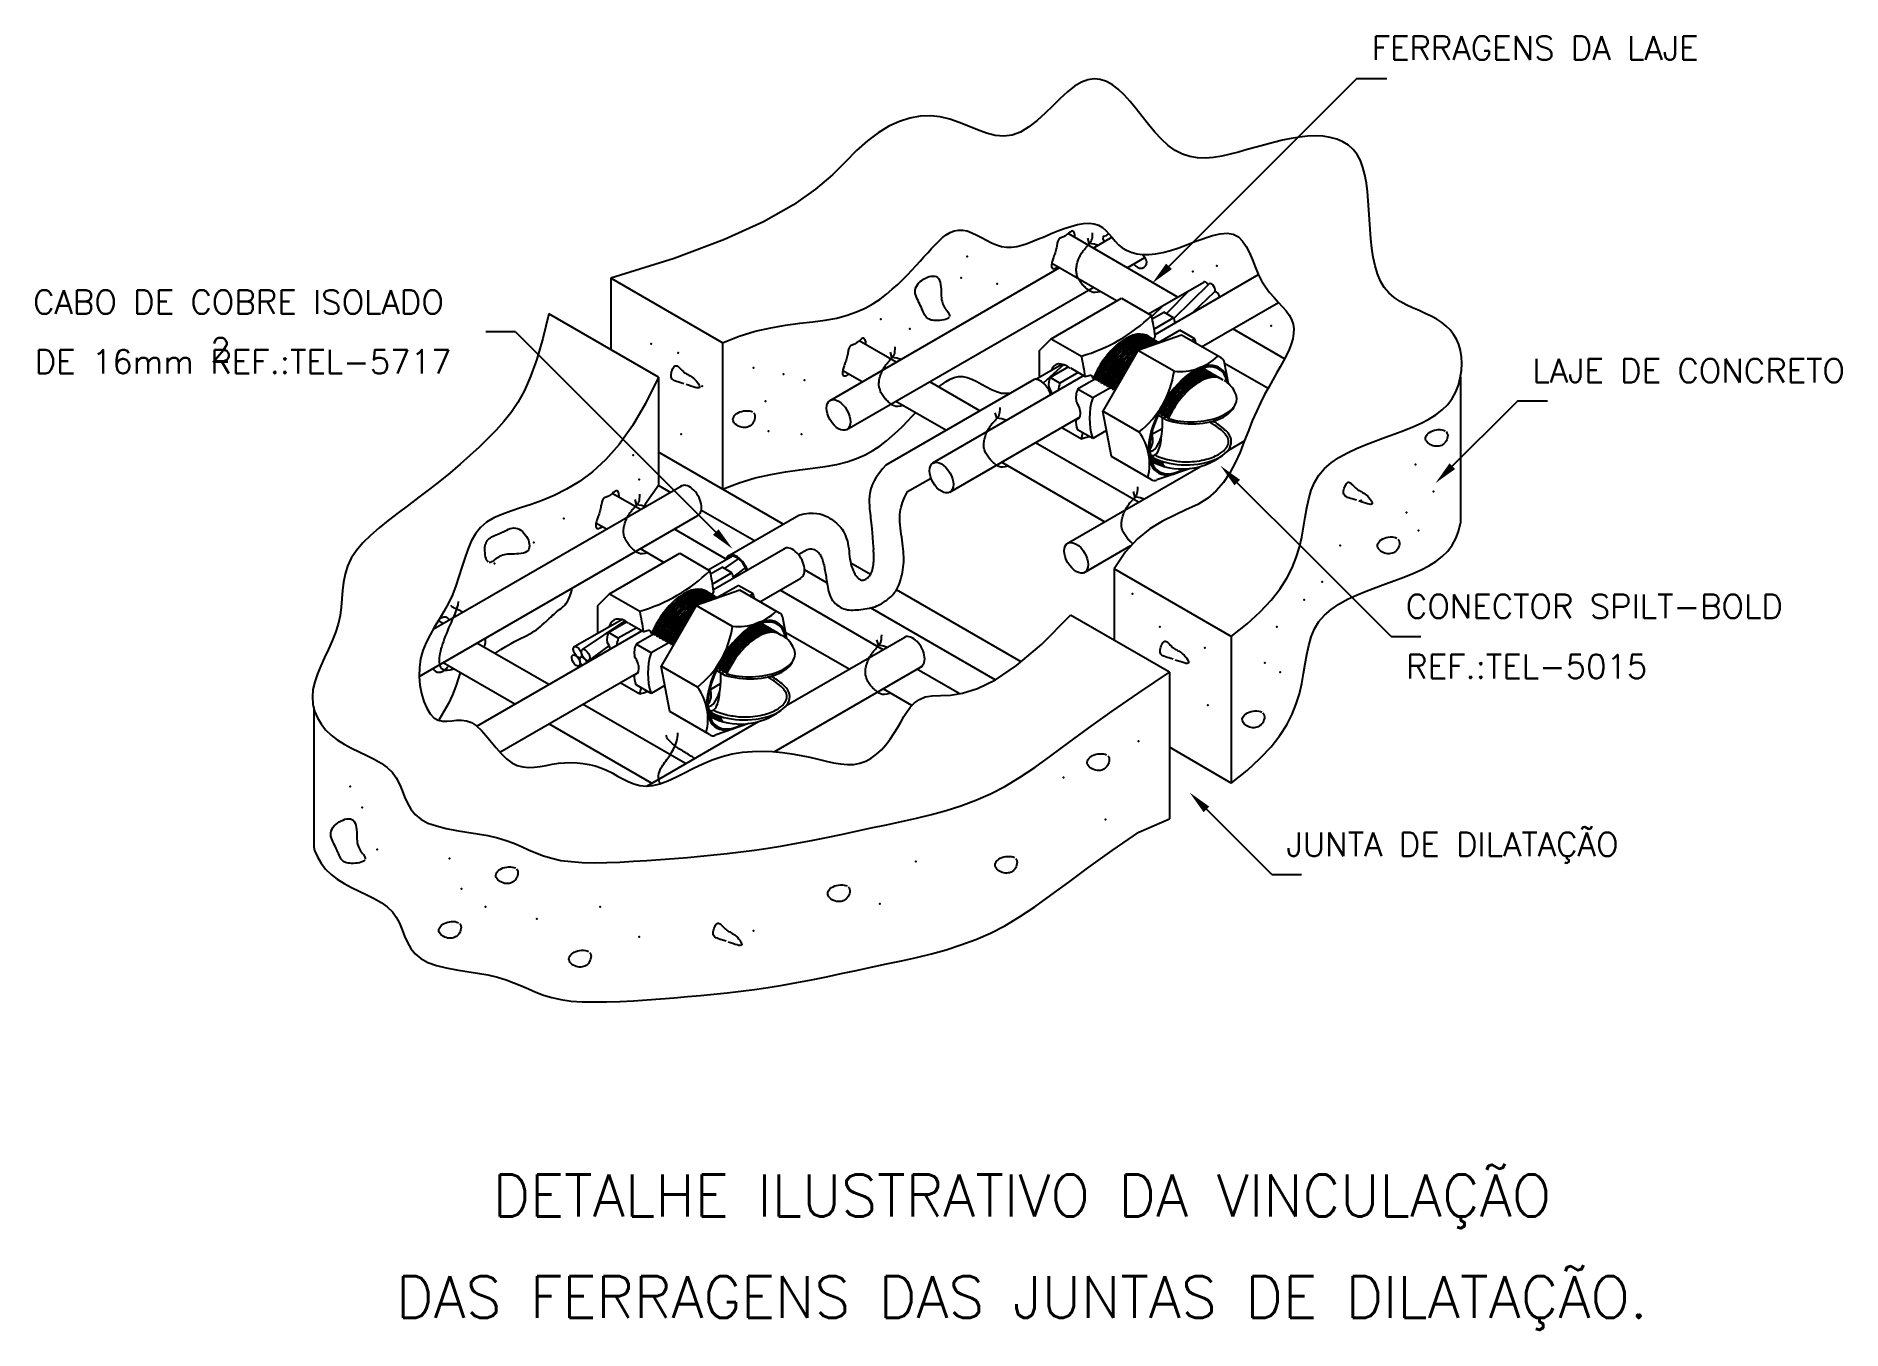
# Model space of a CAD drawing. Header units: millimetres. Extents: x -6558.4 to -6543.3, y -4472.7 to -4461.9.
import ezdxf
from ezdxf.enums import TextEntityAlignment as Align

# ---------------------------------------------------------------- set-up
doc = ezdxf.new("R2010")
doc.units = ezdxf.units.MM
doc.header["$LTSCALE"] = 10
doc.layers.add('Termotécnica', color=7, linetype='Continuous')
doc.styles.add('r140', font='romans.shx')
doc.styles.add('r80', font='romans.shx')

msp = doc.modelspace()

# ---------------------------------------------------------------- texts
at = {"layer": 'Termotécnica', "color": 2, "style": 'r80'}
for s, p in [('FERRAGENS DA LAJE', (-6547.212, -4461.982)), ('CABO DE COBRE ISOLADO', (-6558.441, -4464.111)), ('2', (-6556.954, -4464.512)), ('DE 16mm REF.:TEL-5717', (-6558.428, -4464.612)), ('LAJE DE CONCRETO', (-6545.864, -4464.687)), ('CONECTOR SPILT-BOLD ', (-6546.925, -4466.664)), ('REF.:TEL-5015', (-6546.922, -4467.168)), ('JUNTA DE DILATAÇÃO', (-6547.927, -4468.66))]:
    msp.add_text(s, height=0.2, dxfattribs=at).set_placement(p, align=Align.MIDDLE_LEFT)
at = {"layer": 'Termotécnica', "color": 5, "style": 'r140'}
for s, p in [('DETALHE ILUSTRATIVO DA VINCULAÇÃO', (-6550.146, -4471.885)), ('DAS FERRAGENS DAS JUNTAS DE DILATAÇÃO.', (-6550.146, -4472.737))]:
    msp.add_text(s, height=0.35, dxfattribs=at).set_placement(p, align=Align.BOTTOM_CENTER)

# ---------------------------------------------------------------- linework, layer by layer
at = {"layer": 'Termotécnica', "color": 2}
for p, q in [((-6547.335, -4462.236), (-6548.31, -4463.211)), ((-6547.335, -4462.236), (-6547.085, -4462.236)), ((-6548.31, -4463.211), (-6548.912, -4463.813)), ((-6553.595, -4463.912), (-6553.595, -4464.512)), ((-6552.657, -4464.453), (-6553.595, -4463.912)), ((-6549.085, -4464.211), (-6548.621, -4463.944)), ((-6548.872, -4464.249), (-6548.575, -4463.959)), ((-6549.901, -4464.421), (-6549.311, -4464.08)), ((-6549.311, -4464.08), (-6549.058, -4464.226)), ((-6549.057, -4464.232), (-6548.954, -4464.135)), ((-6548.933, -4464.209), (-6548.74, -4464.012)), ((-6548.712, -4464.201), (-6548.531, -4464.026)), ((-6553.195, -4464.742), (-6554.114, -4464.212)), ((-6554.393, -4464.362), (-6554.643, -4464.362)), ((-6554.393, -4464.362), (-6552.715, -4466.04)), ((-6552.657, -4464.453), (-6552.657, -4465.682)), ((-6550.002, -4464.521), (-6549.901, -4464.421)), ((-6549.899, -4464.42), (-6549.647, -4464.566)), ((-6549.027, -4464.398), (-6549.043, -4464.427)), ((-6550.002, -4464.521), (-6550.002, -4464.742)), ((-6553.195, -4464.742), (-6553.195, -4465.65)), ((-6550.03, -4464.758), (-6549.811, -4464.632)), ((-6549.965, -4464.79), (-6549.793, -4464.637)), ((-6549.739, -4464.665), (-6549.615, -4464.737)), ((-6549.555, -4464.735), (-6549.573, -4464.724)), ((-6549.548, -4464.752), (-6549.555, -4464.735)), ((-6549.531, -4464.749), (-6549.548, -4464.752)), ((-6549.523, -4464.766), (-6549.531, -4464.749)), ((-6549.507, -4464.763), (-6549.523, -4464.766)), ((-6549.499, -4464.78), (-6549.507, -4464.763)), ((-6546.466, -4464.738), (-6546.466, -4465.967)), ((-6549.917, -4464.853), (-6549.908, -4464.844)), ((-6549.482, -4464.778), (-6549.499, -4464.781)), ((-6549.475, -4464.795), (-6549.482, -4464.778)), ((-6549.458, -4464.792), (-6549.475, -4464.795)), ((-6549.45, -4464.809), (-6549.458, -4464.792)), ((-6549.434, -4464.806), (-6549.451, -4464.81)), ((-6549.426, -4464.823), (-6549.434, -4464.806)), ((-6549.409, -4464.82), (-6549.426, -4464.823)), ((-6549.402, -4464.837), (-6549.409, -4464.82)), ((-6549.385, -4464.834), (-6549.402, -4464.837)), ((-6549.377, -4464.851), (-6549.385, -4464.834)), ((-6549.365, -4464.849), (-6549.377, -4464.851)), ((-6548.935, -4465.101), (-6549.011, -4465.057)), ((-6548.993, -4465.052), (-6548.998, -4465.039)), ((-6548.976, -4465.049), (-6548.993, -4465.052)), ((-6548.968, -4465.066), (-6548.976, -4465.049)), ((-6548.951, -4465.063), (-6548.968, -4465.066)), ((-6548.943, -4465.079), (-6548.951, -4465.063)), ((-6545.987, -4464.941), (-6546.605, -4465.559)), ((-6545.987, -4464.941), (-6545.737, -4464.941)), ((-6549.81, -4465.163), (-6549.647, -4465.258)), ((-6548.927, -4465.077), (-6548.943, -4465.079)), ((-6548.92, -4465.088), (-6548.927, -4465.077)), ((-6552.149, -4465.975), (-6553.195, -4465.371)), ((-6549.056, -4465.41), (-6549.069, -4465.402)), ((-6549.018, -4465.401), (-6549.029, -4465.394)), ((-6553.095, -4465.708), (-6553.195, -4465.65)), ((-6547.736, -4466.229), (-6548.339, -4465.627)), ((-6552.39, -4466.114), (-6552.838, -4465.856)), ((-6553.604, -4466.559), (-6553.016, -4466.219)), ((-6553.016, -4466.219), (-6552.763, -4466.365)), ((-6552.777, -4466.357), (-6552.583, -4466.245)), ((-6552.641, -4466.347), (-6552.523, -4466.266)), ((-6547.049, -4466.917), (-6547.736, -4466.229)), ((-6552.568, -4466.419), (-6552.464, -4466.342)), ((-6551.782, -4466.466), (-6551.969, -4466.358)), ((-6551.417, -4466.398), (-6551.581, -4466.303)), ((-6548.389, -4466.917), (-6549.372, -4466.349)), ((-6549.372, -4466.349), (-6549.372, -4466.949)), ((-6553.707, -4466.659), (-6553.603, -4466.557)), ((-6553.604, -4466.559), (-6553.352, -4466.705)), ((-6552.731, -4466.536), (-6552.747, -4466.566)), ((-6550.153, -4467.128), (-6551.198, -4466.525)), ((-6553.707, -4466.662), (-6553.707, -4466.89)), ((-6550.371, -4467.28), (-6551.416, -4466.677)), ((-6553.896, -4466.999), (-6553.503, -4466.774)), ((-6553.833, -4467.026), (-6553.475, -4466.786)), ((-6553.444, -4466.804), (-6553.32, -4466.876)), ((-6553.26, -4466.874), (-6553.278, -4466.863)), ((-6553.252, -4466.891), (-6553.26, -4466.874)), ((-6553.236, -4466.888), (-6553.252, -4466.891)), ((-6553.228, -4466.905), (-6553.236, -4466.888)), ((-6548.909, -4467.217), (-6549.737, -4466.739)), ((-6553.777, -4467.118), (-6553.607, -4466.994)), ((-6553.211, -4466.902), (-6553.228, -4466.905)), ((-6553.204, -4466.919), (-6553.211, -4466.902)), ((-6553.187, -4466.917), (-6553.204, -4466.92)), ((-6553.179, -4466.934), (-6553.187, -4466.917)), ((-6553.163, -4466.931), (-6553.18, -4466.934)), ((-6553.155, -4466.948), (-6553.163, -4466.931)), ((-6553.139, -4466.945), (-6553.155, -4466.948)), ((-6553.131, -4466.962), (-6553.138, -4466.945)), ((-6553.114, -4466.959), (-6553.131, -4466.962)), ((-6553.106, -4466.976), (-6553.114, -4466.959)), ((-6553.09, -4466.973), (-6553.106, -4466.976)), ((-6553.082, -4466.99), (-6553.09, -4466.973)), ((-6553.07, -4466.988), (-6553.082, -4466.99)), ((-6548.389, -4466.917), (-6548.389, -4468.146)), ((-6547.049, -4466.917), (-6546.799, -4466.917)), ((-6552.697, -4467.191), (-6552.703, -4467.178)), ((-6552.681, -4467.188), (-6552.697, -4467.191)), ((-6552.673, -4467.205), (-6552.681, -4467.188)), ((-6553.515, -4467.302), (-6553.352, -4467.397)), ((-6552.64, -4467.24), (-6552.715, -4467.196)), ((-6552.656, -4467.202), (-6552.673, -4467.205)), ((-6552.648, -4467.218), (-6552.656, -4467.202)), ((-6552.632, -4467.216), (-6552.648, -4467.218)), ((-6552.625, -4467.227), (-6552.632, -4467.216)), ((-6548.909, -4467.217), (-6548.909, -4468.446)), ((-6556.086, -4467.512), (-6556.086, -4468.68)), ((-6552.76, -4467.549), (-6552.774, -4467.541)), ((-6552.723, -4467.54), (-6552.734, -4467.533)), ((-6548.389, -4468.146), (-6548.909, -4467.846)), ((-6548.05, -4468.914), (-6548.668, -4468.296)), ((-6548.05, -4468.914), (-6547.8, -4468.914))]:
    msp.add_line(p, q, dxfattribs=at)
at = {"layer": 'Termotécnica', "color": 1}
for p, q in [((-6548.844, -4464.067), (-6549.759, -4463.538)), ((-6549.548, -4463.66), (-6549.391, -4463.569)), ((-6551.755, -4464.937), (-6549.833, -4463.825)), ((-6549.351, -4464.103), (-6549.896, -4463.788)), ((-6549.263, -4463.825), (-6549.115, -4463.739)), ((-6551.614, -4465.182), (-6549.548, -4463.989)), ((-6549.029, -4464.383), (-6548.161, -4463.882)), ((-6548.638, -4464.487), (-6547.994, -4464.115)), ((-6549.053, -4464.252), (-6548.956, -4464.196)), ((-6548.874, -4464.244), (-6549.036, -4464.338)), ((-6548.874, -4464.244), (-6548.956, -4464.196)), ((-6551.202, -4464.617), (-6551.512, -4464.438)), ((-6548.806, -4464.39), (-6549.174, -4464.517)), ((-6548.999, -4464.451), (-6548.821, -4464.349)), ((-6548.695, -4464.421), (-6548.821, -4464.349)), ((-6548.474, -4464.581), (-6548.806, -4464.39)), ((-6548.695, -4464.421), (-6548.723, -4464.438)), ((-6547.942, -4464.587), (-6548.377, -4464.336)), ((-6549.174, -4464.517), (-6549.467, -4465.026)), ((-6548.869, -4464.693), (-6549.174, -4464.517)), ((-6551.487, -4464.781), (-6551.649, -4464.688)), ((-6551.284, -4465.476), (-6550.04, -4464.758)), ((-6550.892, -4465.461), (-6549.617, -4464.722)), ((-6549.754, -4464.655), (-6549.91, -4464.744)), ((-6549.827, -4464.792), (-6549.91, -4464.744)), ((-6549.673, -4464.704), (-6549.827, -4464.792)), ((-6549.528, -4464.756), (-6549.679, -4464.843)), ((-6548.412, -4464.794), (-6548.446, -4464.621)), ((-6548.081, -4464.836), (-6548.445, -4464.626)), ((-6550.499, -4465.023), (-6550.919, -4464.78)), ((-6549.552, -4464.916), (-6549.679, -4464.843)), ((-6549.404, -4464.831), (-6549.552, -4464.916)), ((-6550.784, -4465.187), (-6551.204, -4464.945)), ((-6549.394, -4465.408), (-6549.467, -4465.026)), ((-6549.163, -4465.202), (-6549.467, -4465.026)), ((-6550.75, -4465.706), (-6549.658, -4465.076)), ((-6549.552, -4465.256), (-6549.679, -4465.184)), ((-6549.436, -4465.189), (-6549.552, -4465.256)), ((-6549.055, -4465.221), (-6548.97, -4465.172)), ((-6548.97, -4465.08), (-6548.97, -4465.172)), ((-6549.169, -4465.791), (-6550.033, -4465.292)), ((-6549.068, -4465.361), (-6549.08, -4465.352)), ((-6548.422, -4465.36), (-6548.279, -4465.277)), ((-6549.454, -4465.955), (-6550.317, -4465.456)), ((-6549.772, -4466.139), (-6548.649, -4465.491)), ((-6549.062, -4465.599), (-6549.394, -4465.408)), ((-6548.732, -4465.508), (-6549.014, -4465.604)), ((-6555.084, -4466.856), (-6552.995, -4465.65)), ((-6551.106, -4465.702), (-6550.914, -4465.591)), ((-6553.346, -4465.853), (-6553.582, -4465.717)), ((-6555.202, -4467.253), (-6552.863, -4465.903)), ((-6553.631, -4466.017), (-6553.719, -4465.967)), ((-6552.6, -4466.236), (-6552.017, -4465.899)), ((-6552.631, -4466.266), (-6553.061, -4466.017)), ((-6553.149, -4466.296), (-6553.346, -4466.182)), ((-6552.733, -4466.522), (-6552.131, -4466.175)), ((-6552.016, -4466.227), (-6551.948, -4466.188)), ((-6549.627, -4466.384), (-6549.231, -4466.155)), ((-6552.758, -4466.391), (-6552.661, -4466.335)), ((-6552.578, -4466.383), (-6552.741, -4466.477)), ((-6552.578, -4466.383), (-6552.661, -4466.335)), ((-6552.343, -4466.626), (-6551.999, -4466.427)), ((-6552.511, -4466.529), (-6552.878, -4466.656)), ((-6552.704, -4466.59), (-6552.526, -4466.488)), ((-6552.4, -4466.56), (-6552.526, -4466.488)), ((-6552.179, -4466.72), (-6552.511, -4466.529)), ((-6552.4, -4466.56), (-6552.428, -4466.577)), ((-6551.311, -4467.028), (-6552.175, -4466.529)), ((-6552.878, -4466.656), (-6553.172, -4467.165)), ((-6552.574, -4466.832), (-6552.878, -4466.656)), ((-6555.002, -4466.809), (-6555.042, -4466.786)), ((-6554.719, -4467.669), (-6553.333, -4466.869)), ((-6553.459, -4466.794), (-6553.615, -4466.884)), ((-6553.532, -4466.932), (-6553.615, -4466.884)), ((-6553.377, -4466.843), (-6553.532, -4466.932)), ((-6552.117, -4466.933), (-6552.151, -4466.76)), ((-6551.596, -4467.192), (-6552.126, -4466.886)), ((-6554.115, -4467.32), (-6554.717, -4466.973)), ((-6553.232, -4466.895), (-6553.383, -4466.982)), ((-6553.257, -4467.055), (-6553.383, -4466.982)), ((-6553.109, -4466.97), (-6553.257, -4467.055)), ((-6552.123, -4467.496), (-6551.129, -4466.922)), ((-6554.4, -4467.485), (-6555.002, -4467.138)), ((-6552.868, -4467.341), (-6553.172, -4467.165)), ((-6553.099, -4467.547), (-6553.172, -4467.165)), ((-6552.223, -4467.883), (-6550.976, -4467.163)), ((-6554.525, -4467.886), (-6553.363, -4467.215)), ((-6553.257, -4467.395), (-6553.383, -4467.323)), ((-6553.141, -4467.328), (-6553.257, -4467.395)), ((-6552.759, -4467.36), (-6552.675, -4467.311)), ((-6552.675, -4467.219), (-6552.675, -4467.311)), ((-6550.673, -4467.396), (-6551.026, -4467.192)), ((-6552.967, -4467.983), (-6553.831, -4467.485)), ((-6552.773, -4467.5), (-6552.784, -4467.491)), ((-6551.07, -4467.496), (-6551.311, -4467.357)), ((-6553.292, -4468.171), (-6552.355, -4467.63)), ((-6552.767, -4467.738), (-6553.099, -4467.547)), ((-6553.252, -4468.148), (-6554.115, -4467.649)), ((-6552.437, -4467.647), (-6552.718, -4467.743))]:
    msp.add_line(p, q, dxfattribs=at)
at = {"layer": 'Termotécnica', "color": 2}
for points in [[(-6548.389, -4466.917), (-6548.257, -4466.811), (-6548.147, -4466.709), (-6548.056, -4466.612), (-6547.982, -4466.519), (-6547.924, -4466.428), (-6547.878, -4466.34), (-6547.844, -4466.253), (-6547.818, -4466.168), (-6547.798, -4466.083), (-6547.783, -4465.999), (-6547.769, -4465.917), (-6547.755, -4465.838), (-6547.739, -4465.762), (-6547.719, -4465.691), (-6547.691, -4465.624), (-6547.655, -4465.563), (-6547.608, -4465.509), (-6547.551, -4465.459), (-6547.486, -4465.415), (-6547.415, -4465.376), (-6547.339, -4465.34), (-6547.259, -4465.306), (-6547.178, -4465.276), (-6547.097, -4465.246), (-6547.018, -4465.217), (-6546.941, -4465.189), (-6546.867, -4465.159), (-6546.797, -4465.128), (-6546.732, -4465.095), (-6546.673, -4465.058), (-6546.62, -4465.017), (-6546.574, -4464.972), (-6546.537, -4464.921), (-6546.506, -4464.866), (-6546.484, -4464.808), (-6546.468, -4464.748), (-6546.459, -4464.687), (-6546.456, -4464.628), (-6546.459, -4464.571), (-6546.467, -4464.517), (-6546.481, -4464.468), (-6546.5, -4464.424), (-6546.524, -4464.383), (-6546.552, -4464.346), (-6546.586, -4464.313), (-6546.623, -4464.283), (-6546.665, -4464.255), (-6546.712, -4464.23), (-6546.762, -4464.207), (-6546.814, -4464.184), (-6546.868, -4464.161), (-6546.922, -4464.136), (-6546.974, -4464.107), (-6547.023, -4464.075), (-6547.067, -4464.036), (-6547.106, -4463.99), (-6547.138, -4463.936), (-6547.163, -4463.875), (-6547.183, -4463.808), (-6547.199, -4463.735), (-6547.21, -4463.659), (-6547.219, -4463.581), (-6547.225, -4463.5), (-6547.23, -4463.42), (-6547.235, -4463.34), (-6547.24, -4463.262), (-6547.247, -4463.186), (-6547.256, -4463.114), (-6547.268, -4463.046), (-6547.285, -4462.983), (-6547.306, -4462.926), (-6547.333, -4462.875), (-6547.367, -4462.833), (-6547.407, -4462.797), (-6547.453, -4462.769), (-6547.504, -4462.747), (-6547.56, -4462.732), (-6547.62, -4462.722), (-6547.683, -4462.719), (-6547.749, -4462.721), (-6547.818, -4462.728), (-6547.888, -4462.74), (-6547.96, -4462.755), (-6548.034, -4462.773), (-6548.107, -4462.793), (-6548.181, -4462.813), (-6548.255, -4462.834), (-6548.328, -4462.854), (-6548.399, -4462.872), (-6548.47, -4462.888), (-6548.539, -4462.899), (-6548.606, -4462.904), (-6548.672, -4462.902), (-6548.736, -4462.892), (-6548.799, -4462.872), (-6548.859, -4462.841), (-6548.918, -4462.798), (-6548.975, -4462.746), (-6549.03, -4462.686), (-6549.083, -4462.622), (-6549.136, -4462.556), (-6549.187, -4462.491), (-6549.238, -4462.429), (-6549.288, -4462.374), (-6549.338, -4462.327), (-6549.387, -4462.29), (-6549.437, -4462.262), (-6549.488, -4462.246), (-6549.539, -4462.241), (-6549.592, -4462.248), (-6549.647, -4462.268), (-6549.704, -4462.301), (-6549.763, -4462.348), (-6549.824, -4462.404), (-6549.887, -4462.466), (-6549.952, -4462.529), (-6550.019, -4462.59), (-6550.087, -4462.643), (-6550.157, -4462.686), (-6550.227, -4462.713), (-6550.298, -4462.721), (-6550.37, -4462.714), (-6550.443, -4462.695), (-6550.518, -4462.668), (-6550.594, -4462.636), (-6550.671, -4462.605), (-6550.75, -4462.578), (-6550.831, -4462.558), (-6550.914, -4462.55), (-6550.999, -4462.553), (-6551.085, -4462.569), (-6551.173, -4462.597), (-6551.262, -4462.638), (-6551.351, -4462.692), (-6551.442, -4462.76), (-6551.532, -4462.841), (-6551.626, -4462.936), (-6551.735, -4463.045), (-6551.876, -4463.165), (-6552.063, -4463.296), (-6552.313, -4463.438), (-6552.642, -4463.588), (-6553.063, -4463.746), (-6553.595, -4463.912)], [(-6552.657, -4464.453), (-6552.518, -4464.398), (-6552.383, -4464.357), (-6552.253, -4464.327), (-6552.129, -4464.306), (-6552.01, -4464.29), (-6551.899, -4464.277), (-6551.795, -4464.263), (-6551.699, -4464.246), (-6551.612, -4464.223), (-6551.533, -4464.195), (-6551.461, -4464.162), (-6551.396, -4464.126), (-6551.336, -4464.087), (-6551.282, -4464.047), (-6551.233, -4464.005), (-6551.187, -4463.964), (-6551.145, -4463.923), (-6551.106, -4463.883), (-6551.069, -4463.844), (-6551.033, -4463.806), (-6551, -4463.769), (-6550.968, -4463.733), (-6550.936, -4463.698), (-6550.905, -4463.664), (-6550.874, -4463.631), (-6550.843, -4463.6), (-6550.812, -4463.572), (-6550.78, -4463.548), (-6550.747, -4463.529), (-6550.713, -4463.515), (-6550.678, -4463.508), (-6550.642, -4463.508), (-6550.604, -4463.516), (-6550.565, -4463.531), (-6550.525, -4463.55), (-6550.484, -4463.571), (-6550.443, -4463.594), (-6550.401, -4463.615), (-6550.359, -4463.633), (-6550.316, -4463.645), (-6550.274, -4463.651), (-6550.232, -4463.651), (-6550.189, -4463.645), (-6550.146, -4463.635), (-6550.101, -4463.62), (-6550.054, -4463.602), (-6550.006, -4463.582), (-6549.954, -4463.561), (-6549.901, -4463.538), (-6549.845, -4463.516), (-6549.79, -4463.495), (-6549.734, -4463.477), (-6549.68, -4463.463), (-6549.629, -4463.454), (-6549.582, -4463.451), (-6549.54, -4463.455), (-6549.503, -4463.468), (-6549.471, -4463.487), (-6549.442, -4463.512), (-6549.416, -4463.54), (-6549.39, -4463.571), (-6549.363, -4463.601), (-6549.335, -4463.631), (-6549.304, -4463.657), (-6549.268, -4463.678), (-6549.228, -4463.695), (-6549.183, -4463.707), (-6549.134, -4463.713), (-6549.081, -4463.714), (-6549.024, -4463.708), (-6548.963, -4463.697), (-6548.898, -4463.68), (-6548.829, -4463.656), (-6548.758, -4463.629), (-6548.687, -4463.601)], [(-6549.702, -4463.571), (-6549.702, -4463.559), (-6549.703, -4463.547), (-6549.705, -4463.538), (-6549.708, -4463.53), (-6549.711, -4463.524), (-6549.716, -4463.519), (-6549.72, -4463.517), (-6549.726, -4463.516), (-6549.731, -4463.518), (-6549.738, -4463.522), (-6549.744, -4463.526), (-6549.751, -4463.532), (-6549.759, -4463.538), (-6549.766, -4463.544), (-6549.774, -4463.551), (-6549.781, -4463.556), (-6549.789, -4463.56), (-6549.797, -4463.564), (-6549.804, -4463.567), (-6549.811, -4463.57), (-6549.818, -4463.573), (-6549.824, -4463.576), (-6549.83, -4463.58), (-6549.835, -4463.584), (-6549.839, -4463.589), (-6549.842, -4463.595), (-6549.845, -4463.602), (-6549.847, -4463.61), (-6549.849, -4463.618), (-6549.85, -4463.627), (-6549.852, -4463.637), (-6549.854, -4463.647), (-6549.856, -4463.657), (-6549.858, -4463.667), (-6549.861, -4463.677), (-6549.864, -4463.688), (-6549.867, -4463.698), (-6549.87, -4463.708), (-6549.873, -4463.718), (-6549.877, -4463.728), (-6549.88, -4463.737), (-6549.883, -4463.747), (-6549.887, -4463.755), (-6549.89, -4463.764), (-6549.892, -4463.773), (-6549.895, -4463.781), (-6549.896, -4463.79), (-6549.898, -4463.799), (-6549.898, -4463.808), (-6549.897, -4463.816), (-6549.895, -4463.824), (-6549.891, -4463.829), (-6549.884, -4463.832), (-6549.874, -4463.832), (-6549.861, -4463.827), (-6549.844, -4463.818)], [(-6549.446, -4463.601), (-6549.463, -4463.588), (-6549.46, -4463.559), (-6549.437, -4463.554), (-6549.418, -4463.538)], [(-6548.687, -4463.601), (-6548.548, -4463.553), (-6548.483, -4463.539), (-6548.425, -4463.534), (-6548.373, -4463.542), (-6548.33, -4463.565), (-6548.294, -4463.601), (-6548.264, -4463.646), (-6548.237, -4463.699), (-6548.212, -4463.758), (-6548.188, -4463.818), (-6548.163, -4463.877), (-6548.135, -4463.934), (-6548.103, -4463.985), (-6548.068, -4464.032), (-6548.031, -4464.074), (-6547.995, -4464.114), (-6547.961, -4464.151), (-6547.929, -4464.187), (-6547.903, -4464.223), (-6547.883, -4464.259), (-6547.87, -4464.297), (-6547.865, -4464.336), (-6547.867, -4464.377), (-6547.874, -4464.42), (-6547.887, -4464.464), (-6547.905, -4464.509), (-6547.926, -4464.557), (-6547.952, -4464.606), (-6547.98, -4464.656), (-6548.01, -4464.709), (-6548.042, -4464.765), (-6548.075, -4464.825), (-6548.11, -4464.888), (-6548.144, -4464.956), (-6548.179, -4465.029), (-6548.213, -4465.107), (-6548.246, -4465.192), (-6548.28, -4465.28), (-6548.316, -4465.37), (-6548.356, -4465.459), (-6548.401, -4465.544), (-6548.454, -4465.624), (-6548.516, -4465.696), (-6548.587, -4465.758), (-6548.671, -4465.809), (-6548.764, -4465.853), (-6548.864, -4465.898), (-6548.967, -4465.949), (-6549.073, -4466.013), (-6549.177, -4466.097), (-6549.278, -4466.207), (-6549.372, -4466.349)], [(-6549.208, -4463.793), (-6549.198, -4463.803), (-6549.189, -4463.811), (-6549.181, -4463.818), (-6549.173, -4463.822), (-6549.166, -4463.825), (-6549.159, -4463.827), (-6549.153, -4463.828), (-6549.147, -4463.828), (-6549.142, -4463.828), (-6549.137, -4463.827), (-6549.132, -4463.826), (-6549.128, -4463.824), (-6549.125, -4463.823), (-6549.121, -4463.82), (-6549.118, -4463.818), (-6549.115, -4463.815), (-6549.112, -4463.812), (-6549.109, -4463.808), (-6549.107, -4463.805), (-6549.104, -4463.8), (-6549.102, -4463.796), (-6549.101, -4463.791), (-6549.1, -4463.786), (-6549.099, -4463.781), (-6549.099, -4463.775), (-6549.1, -4463.768), (-6549.103, -4463.759), (-6549.11, -4463.748), (-6549.119, -4463.733), (-6549.134, -4463.715), (-6549.135, -4463.713)], [(-6554.114, -4464.212), (-6554.165, -4464.419), (-6554.216, -4464.592), (-6554.267, -4464.735), (-6554.319, -4464.854), (-6554.373, -4464.954), (-6554.43, -4465.039), (-6554.491, -4465.114), (-6554.556, -4465.186), (-6554.625, -4465.257), (-6554.7, -4465.329), (-6554.778, -4465.4), (-6554.859, -4465.472), (-6554.943, -4465.543), (-6555.029, -4465.613), (-6555.116, -4465.682), (-6555.204, -4465.749), (-6555.292, -4465.815), (-6555.378, -4465.88), (-6555.461, -4465.943), (-6555.539, -4466.006), (-6555.611, -4466.069), (-6555.674, -4466.132), (-6555.729, -4466.195), (-6555.772, -4466.26), (-6555.802, -4466.326), (-6555.823, -4466.393), (-6555.836, -4466.461), (-6555.845, -4466.53), (-6555.851, -4466.6), (-6555.857, -4466.671), (-6555.866, -4466.741), (-6555.881, -4466.812), (-6555.903, -4466.883), (-6555.931, -4466.954), (-6555.963, -4467.024), (-6555.996, -4467.093), (-6556.027, -4467.162), (-6556.056, -4467.23), (-6556.078, -4467.296), (-6556.093, -4467.361), (-6556.098, -4467.423), (-6556.093, -4467.484), (-6556.079, -4467.542), (-6556.056, -4467.598), (-6556.025, -4467.65), (-6555.987, -4467.699), (-6555.941, -4467.744), (-6555.889, -4467.784), (-6555.831, -4467.82), (-6555.769, -4467.853), (-6555.705, -4467.884), (-6555.641, -4467.915), (-6555.579, -4467.946), (-6555.522, -4467.979), (-6555.47, -4468.015), (-6555.427, -4468.056), (-6555.394, -4468.103), (-6555.367, -4468.154), (-6555.345, -4468.207), (-6555.324, -4468.262), (-6555.301, -4468.315), (-6555.273, -4468.365), (-6555.236, -4468.41), (-6555.189, -4468.45), (-6555.129, -4468.481), (-6555.057, -4468.506), (-6554.976, -4468.526), (-6554.89, -4468.543), (-6554.801, -4468.557), (-6554.713, -4468.572), (-6554.627, -4468.587), (-6554.546, -4468.605), (-6554.473, -4468.627), (-6554.407, -4468.651), (-6554.345, -4468.678), (-6554.284, -4468.705), (-6554.222, -4468.731), (-6554.158, -4468.756), (-6554.089, -4468.777), (-6554.013, -4468.794), (-6553.927, -4468.805), (-6553.834, -4468.812), (-6553.733, -4468.814), (-6553.628, -4468.813), (-6553.518, -4468.809), (-6553.405, -4468.802), (-6553.291, -4468.795), (-6553.177, -4468.786), (-6553.064, -4468.778), (-6552.952, -4468.769), (-6552.841, -4468.759), (-6552.729, -4468.749), (-6552.617, -4468.737), (-6552.504, -4468.724), (-6552.39, -4468.709), (-6552.273, -4468.692), (-6552.154, -4468.672), (-6552.033, -4468.65), (-6551.91, -4468.627), (-6551.786, -4468.602), (-6551.661, -4468.576), (-6551.535, -4468.549), (-6551.409, -4468.522), (-6551.282, -4468.495), (-6551.156, -4468.468), (-6551.031, -4468.44), (-6550.905, -4468.41), (-6550.781, -4468.376), (-6550.657, -4468.336), (-6550.533, -4468.29), (-6550.41, -4468.237), (-6550.288, -4468.174), (-6550.165, -4468.1), (-6550.038, -4468.015), (-6549.902, -4467.918), (-6549.752, -4467.807), (-6549.583, -4467.683), (-6549.389, -4467.543), (-6549.166, -4467.388), (-6548.909, -4467.217)], [(-6551.455, -4464.471), (-6551.455, -4464.458), (-6551.456, -4464.447), (-6551.458, -4464.437), (-6551.461, -4464.429), (-6551.465, -4464.423), (-6551.469, -4464.419), (-6551.473, -4464.416), (-6551.479, -4464.416), (-6551.485, -4464.418), (-6551.491, -4464.421), (-6551.497, -4464.426), (-6551.504, -4464.431), (-6551.512, -4464.438), (-6551.519, -4464.444), (-6551.527, -4464.45), (-6551.534, -4464.455), (-6551.542, -4464.46), (-6551.55, -4464.464), (-6551.557, -4464.467), (-6551.565, -4464.47), (-6551.571, -4464.473), (-6551.578, -4464.476), (-6551.583, -4464.479), (-6551.588, -4464.484), (-6551.592, -4464.489), (-6551.595, -4464.495), (-6551.598, -4464.502), (-6551.6, -4464.51), (-6551.602, -4464.518), (-6551.603, -4464.527), (-6551.605, -4464.536), (-6551.607, -4464.546), (-6551.609, -4464.556), (-6551.612, -4464.566), (-6551.614, -4464.577), (-6551.617, -4464.587), (-6551.62, -4464.598), (-6551.623, -4464.608), (-6551.626, -4464.618), (-6551.63, -4464.628), (-6551.633, -4464.637), (-6551.637, -4464.646), (-6551.64, -4464.655), (-6551.643, -4464.663), (-6551.645, -4464.672), (-6551.648, -4464.681), (-6551.649, -4464.689), (-6551.651, -4464.698), (-6551.651, -4464.707), (-6551.651, -4464.716), (-6551.648, -4464.723), (-6551.644, -4464.729), (-6551.637, -4464.732), (-6551.627, -4464.731), (-6551.614, -4464.727), (-6551.597, -4464.718)], [(-6553.195, -4464.742), (-6553.303, -4464.964), (-6553.413, -4465.151), (-6553.525, -4465.306), (-6553.637, -4465.433), (-6553.748, -4465.535), (-6553.858, -4465.617), (-6553.966, -4465.682), (-6554.07, -4465.733), (-6554.169, -4465.775), (-6554.263, -4465.809), (-6554.351, -4465.838), (-6554.434, -4465.865), (-6554.509, -4465.893), (-6554.577, -4465.923), (-6554.636, -4465.959), (-6554.687, -4466.002), (-6554.73, -4466.056), (-6554.765, -4466.117), (-6554.794, -4466.186), (-6554.82, -4466.26), (-6554.844, -4466.336), (-6554.868, -4466.414), (-6554.894, -4466.492), (-6554.923, -4466.567), (-6554.957, -4466.638), (-6554.995, -4466.707), (-6555.034, -4466.773), (-6555.073, -4466.837), (-6555.11, -4466.902), (-6555.143, -4466.968), (-6555.17, -4467.035), (-6555.19, -4467.105), (-6555.2, -4467.178), (-6555.202, -4467.252), (-6555.196, -4467.326), (-6555.183, -4467.396), (-6555.163, -4467.461), (-6555.139, -4467.518), (-6555.111, -4467.564), (-6555.079, -4467.598), (-6555.044, -4467.618), (-6555.007, -4467.626), (-6554.969, -4467.627), (-6554.929, -4467.623), (-6554.888, -4467.619), (-6554.847, -4467.618), (-6554.805, -4467.623), (-6554.763, -4467.638), (-6554.722, -4467.666), (-6554.68, -4467.705), (-6554.639, -4467.751), (-6554.597, -4467.8), (-6554.556, -4467.851), (-6554.513, -4467.899), (-6554.47, -4467.942), (-6554.425, -4467.976), (-6554.38, -4467.999), (-6554.333, -4468.011), (-6554.285, -4468.015), (-6554.236, -4468.013), (-6554.187, -4468.007), (-6554.136, -4467.998), (-6554.085, -4467.988), (-6554.034, -4467.98), (-6553.982, -4467.975), (-6553.93, -4467.974), (-6553.878, -4467.976), (-6553.827, -4467.981), (-6553.776, -4467.99), (-6553.726, -4468.002), (-6553.677, -4468.018), (-6553.63, -4468.038), (-6553.584, -4468.061), (-6553.538, -4468.087), (-6553.493, -4468.111), (-6553.448, -4468.134), (-6553.401, -4468.153), (-6553.351, -4468.166), (-6553.299, -4468.172), (-6553.243, -4468.167), (-6553.182, -4468.152), (-6553.117, -4468.127), (-6553.049, -4468.096), (-6552.977, -4468.06), (-6552.901, -4468.022), (-6552.823, -4467.985), (-6552.743, -4467.951), (-6552.66, -4467.923), (-6552.576, -4467.902), (-6552.491, -4467.888), (-6552.406, -4467.88), (-6552.321, -4467.878), (-6552.237, -4467.881), (-6552.155, -4467.889), (-6552.075, -4467.9), (-6551.998, -4467.914), (-6551.925, -4467.93), (-6551.855, -4467.946), (-6551.789, -4467.962), (-6551.726, -4467.975), (-6551.667, -4467.986), (-6551.61, -4467.991), (-6551.556, -4467.989), (-6551.505, -4467.98), (-6551.456, -4467.963), (-6551.41, -4467.937), (-6551.366, -4467.905), (-6551.325, -4467.867), (-6551.287, -4467.824), (-6551.252, -4467.779), (-6551.219, -4467.731), (-6551.189, -4467.683), (-6551.162, -4467.635), (-6551.136, -4467.588), (-6551.109, -4467.545), (-6551.08, -4467.506), (-6551.046, -4467.472), (-6551.006, -4467.444), (-6550.958, -4467.424), (-6550.9, -4467.414), (-6550.83, -4467.411), (-6550.746, -4467.408), (-6550.643, -4467.392), (-6550.518, -4467.353), (-6550.368, -4467.279), (-6550.191, -4467.16), (-6549.981, -4466.983), (-6549.737, -4466.739)], [(-6550.845, -4464.823), (-6550.812, -4464.801), (-6550.78, -4464.777), (-6550.747, -4464.758), (-6550.713, -4464.744), (-6550.678, -4464.737), (-6550.642, -4464.737), (-6550.604, -4464.745), (-6550.565, -4464.76), (-6550.525, -4464.779), (-6550.484, -4464.801), (-6550.443, -4464.823), (-6550.401, -4464.844), (-6550.359, -4464.862), (-6550.316, -4464.875), (-6550.247, -4464.877)], [(-6552.657, -4465.682), (-6552.518, -4465.627), (-6552.383, -4465.586), (-6552.253, -4465.557), (-6552.129, -4465.535), (-6552.01, -4465.519), (-6551.899, -4465.506), (-6551.795, -4465.492), (-6551.699, -4465.475), (-6551.612, -4465.452), (-6551.533, -4465.424), (-6551.461, -4465.392), (-6551.396, -4465.356), (-6551.336, -4465.317), (-6551.282, -4465.276), (-6551.233, -4465.235), (-6551.187, -4465.193), (-6551.145, -4465.152), (-6551.106, -4465.112), (-6551.069, -4465.073), (-6551.038, -4465.04)], [(-6553.195, -4465.65), (-6553.303, -4465.804), (-6553.324, -4465.84)], [(-6553.525, -4465.75), (-6553.525, -4465.737), (-6553.526, -4465.726), (-6553.528, -4465.716), (-6553.531, -4465.708), (-6553.534, -4465.702), (-6553.538, -4465.698), (-6553.543, -4465.695), (-6553.549, -4465.695), (-6553.554, -4465.697), (-6553.561, -4465.7), (-6553.567, -4465.705), (-6553.574, -4465.71), (-6553.581, -4465.717), (-6553.589, -4465.723), (-6553.596, -4465.729), (-6553.604, -4465.734), (-6553.612, -4465.739), (-6553.62, -4465.743), (-6553.627, -4465.746), (-6553.634, -4465.749), (-6553.641, -4465.751), (-6553.647, -4465.755), (-6553.653, -4465.758), (-6553.658, -4465.762), (-6553.662, -4465.768), (-6553.665, -4465.774), (-6553.667, -4465.781), (-6553.67, -4465.789), (-6553.671, -4465.797), (-6553.673, -4465.806), (-6553.675, -4465.815), (-6553.677, -4465.825), (-6553.679, -4465.835), (-6553.681, -4465.845), (-6553.684, -4465.856), (-6553.687, -4465.866), (-6553.69, -4465.877), (-6553.693, -4465.887), (-6553.696, -4465.897), (-6553.7, -4465.907), (-6553.703, -4465.916), (-6553.706, -4465.925), (-6553.709, -4465.934), (-6553.712, -4465.942), (-6553.715, -4465.951), (-6553.717, -4465.96), (-6553.719, -4465.968), (-6553.72, -4465.977), (-6553.721, -4465.986), (-6553.72, -4465.995), (-6553.718, -4466.002), (-6553.714, -4466.008), (-6553.707, -4466.011), (-6553.697, -4466.01), (-6553.684, -4466.006), (-6553.667, -4465.997)], [(-6548.389, -4468.146), (-6548.257, -4468.04), (-6548.147, -4467.938), (-6548.056, -4467.841), (-6547.982, -4467.748), (-6547.924, -4467.657), (-6547.878, -4467.569), (-6547.844, -4467.482), (-6547.818, -4467.397), (-6547.798, -4467.312), (-6547.783, -4467.228), (-6547.769, -4467.146), (-6547.755, -4467.067), (-6547.739, -4466.992), (-6547.719, -4466.92), (-6547.691, -4466.853), (-6547.655, -4466.792), (-6547.608, -4466.738), (-6547.551, -4466.689), (-6547.486, -4466.645), (-6547.415, -4466.605), (-6547.339, -4466.569), (-6547.259, -4466.536), (-6547.178, -4466.505), (-6547.097, -4466.475), (-6547.018, -4466.446), (-6546.941, -4466.418), (-6546.867, -4466.388), (-6546.797, -4466.357), (-6546.732, -4466.324), (-6546.673, -4466.287), (-6546.62, -4466.246), (-6546.574, -4466.201), (-6546.537, -4466.15), (-6546.506, -4466.095), (-6546.484, -4466.037), (-6546.468, -4465.977), (-6546.466, -4465.967)], [(-6554.567, -4467.059), (-6554.518, -4467.027), (-6554.475, -4467), (-6554.437, -4466.978), (-6554.403, -4466.96), (-6554.373, -4466.945), (-6554.346, -4466.932), (-6554.322, -4466.921), (-6554.299, -4466.909), (-6554.278, -4466.898), (-6554.257, -4466.885), (-6554.238, -4466.873), (-6554.219, -4466.86), (-6554.202, -4466.847), (-6554.185, -4466.833), (-6554.169, -4466.82), (-6554.154, -4466.806), (-6554.139, -4466.793), (-6554.125, -4466.78), (-6554.112, -4466.767), (-6554.098, -4466.754), (-6554.086, -4466.742), (-6554.073, -4466.731), (-6554.061, -4466.72), (-6554.049, -4466.709), (-6554.036, -4466.7), (-6554.024, -4466.691), (-6554.012, -4466.681), (-6554, -4466.672), (-6553.989, -4466.662), (-6553.978, -4466.65), (-6553.968, -4466.638), (-6553.958, -4466.623), (-6553.949, -4466.606), (-6553.94, -4466.587), (-6553.932, -4466.565), (-6553.925, -4466.54), (-6553.919, -4466.512)], [(-6555.028, -4466.764), (-6555.019, -4466.761), (-6555.011, -4466.758), (-6555.003, -4466.755), (-6554.996, -4466.753), (-6554.989, -4466.752), (-6554.983, -4466.752), (-6554.977, -4466.753), (-6554.972, -4466.754), (-6554.967, -4466.757), (-6554.963, -4466.76), (-6554.959, -4466.765), (-6554.955, -4466.77), (-6554.951, -4466.776), (-6554.949, -4466.778)], [(-6555.09, -4467.188), (-6555.08, -4467.197), (-6555.071, -4467.204), (-6555.063, -4467.209), (-6555.057, -4467.213), (-6555.051, -4467.215), (-6555.046, -4467.216), (-6555.041, -4467.217), (-6555.036, -4467.217), (-6555.032, -4467.217), (-6555.027, -4467.216), (-6555.023, -4467.215), (-6555.018, -4467.214), (-6555.013, -4467.212), (-6555.008, -4467.21), (-6555.002, -4467.207), (-6554.996, -4467.203), (-6554.989, -4467.198), (-6554.982, -4467.192), (-6554.974, -4467.186), (-6554.966, -4467.178), (-6554.959, -4467.169), (-6554.955, -4467.165)], [(-6554.858, -4467.221), (-6554.868, -4467.254), (-6554.894, -4467.332), (-6554.923, -4467.407), (-6554.957, -4467.478), (-6554.995, -4467.546), (-6555.034, -4467.612), (-6555.038, -4467.619)], [(-6556.086, -4468.68), (-6556.079, -4468.711), (-6556.056, -4468.766), (-6556.025, -4468.818), (-6555.987, -4468.867), (-6555.941, -4468.912), (-6555.889, -4468.952), (-6555.831, -4468.989), (-6555.769, -4469.022), (-6555.705, -4469.053), (-6555.641, -4469.083), (-6555.579, -4469.114), (-6555.522, -4469.147), (-6555.47, -4469.184), (-6555.427, -4469.225), (-6555.394, -4469.271), (-6555.367, -4469.322), (-6555.345, -4469.376), (-6555.324, -4469.43), (-6555.301, -4469.483), (-6555.273, -4469.533), (-6555.236, -4469.579), (-6555.189, -4469.618), (-6555.129, -4469.65), (-6555.057, -4469.675), (-6554.976, -4469.695), (-6554.89, -4469.711), (-6554.801, -4469.726), (-6554.713, -4469.74), (-6554.627, -4469.755), (-6554.546, -4469.773), (-6554.473, -4469.795), (-6554.407, -4469.82), (-6554.345, -4469.846), (-6554.284, -4469.873), (-6554.222, -4469.9), (-6554.158, -4469.924), (-6554.089, -4469.945), (-6554.013, -4469.962), (-6553.927, -4469.974), (-6553.834, -4469.98), (-6553.733, -4469.982), (-6553.628, -4469.981), (-6553.518, -4469.977), (-6553.405, -4469.971), (-6553.291, -4469.963), (-6553.177, -4469.955), (-6553.064, -4469.946), (-6552.952, -4469.937), (-6552.841, -4469.928), (-6552.729, -4469.917), (-6552.617, -4469.906), (-6552.504, -4469.892), (-6552.39, -4469.877), (-6552.273, -4469.86), (-6552.154, -4469.84), (-6552.033, -4469.819), (-6551.91, -4469.795), (-6551.786, -4469.77), (-6551.661, -4469.744), (-6551.535, -4469.718), (-6551.409, -4469.69), (-6551.282, -4469.663), (-6551.156, -4469.636), (-6551.031, -4469.608), (-6550.905, -4469.578), (-6550.781, -4469.544), (-6550.657, -4469.504), (-6550.533, -4469.459), (-6550.41, -4469.405), (-6550.288, -4469.342), (-6550.165, -4469.268), (-6550.038, -4469.183), (-6549.902, -4469.086), (-6549.752, -4468.976), (-6549.583, -4468.851), (-6549.389, -4468.712), (-6549.166, -4468.557), (-6548.909, -4468.446)]]:
    msp.add_lwpolyline(points, dxfattribs=at)
at = {"layer": 'Termotécnica', "color": 1}
for points in [[(-6549.486, -4464.025), (-6549.51, -4464.03), (-6549.53, -4464.032), (-6549.547, -4464.031), (-6549.562, -4464.027), (-6549.574, -4464.021), (-6549.585, -4464.014), (-6549.594, -4464.007), (-6549.603, -4464), (-6549.611, -4463.992), (-6549.619, -4463.985), (-6549.626, -4463.978), (-6549.633, -4463.971), (-6549.639, -4463.964), (-6549.645, -4463.956), (-6549.651, -4463.949), (-6549.657, -4463.94), (-6549.663, -4463.932), (-6549.668, -4463.923), (-6549.673, -4463.914), (-6549.677, -4463.905), (-6549.681, -4463.895), (-6549.684, -4463.886), (-6549.686, -4463.876), (-6549.688, -4463.866), (-6549.689, -4463.856), (-6549.69, -4463.847), (-6549.69, -4463.837), (-6549.689, -4463.827), (-6549.688, -4463.817), (-6549.686, -4463.807), (-6549.684, -4463.798), (-6549.682, -4463.788), (-6549.679, -4463.778), (-6549.676, -4463.769), (-6549.673, -4463.76), (-6549.67, -4463.751), (-6549.666, -4463.742), (-6549.662, -4463.733), (-6549.658, -4463.725), (-6549.654, -4463.717), (-6549.65, -4463.71), (-6549.645, -4463.703), (-6549.641, -4463.696), (-6549.636, -4463.689), (-6549.631, -4463.682), (-6549.626, -4463.676), (-6549.621, -4463.67), (-6549.616, -4463.664), (-6549.61, -4463.657), (-6549.605, -4463.651), (-6549.6, -4463.645), (-6549.594, -4463.639), (-6549.589, -4463.633), (-6549.584, -4463.628), (-6549.578, -4463.622), (-6549.573, -4463.616), (-6549.569, -4463.61), (-6549.564, -4463.603), (-6549.561, -4463.594), (-6549.557, -4463.583), (-6549.555, -4463.569), (-6549.553, -4463.552), (-6549.553, -4463.531)], [(-6549.596, -4463.575), (-6549.584, -4463.617), (-6549.539, -4463.624), (-6549.504, -4463.635)], [(-6550.756, -4464.241), (-6550.762, -4464.248), (-6550.773, -4464.253), (-6550.786, -4464.258), (-6550.801, -4464.262), (-6550.817, -4464.265), (-6550.834, -4464.267), (-6550.851, -4464.268), (-6550.867, -4464.268), (-6550.881, -4464.267), (-6550.895, -4464.265), (-6550.907, -4464.263), (-6550.918, -4464.259), (-6550.928, -4464.254), (-6550.938, -4464.248), (-6550.946, -4464.241), (-6550.953, -4464.232), (-6550.96, -4464.222), (-6550.966, -4464.211), (-6550.972, -4464.199), (-6550.978, -4464.187), (-6550.984, -4464.173), (-6550.989, -4464.159), (-6550.996, -4464.144), (-6551.002, -4464.13), (-6551.01, -4464.115), (-6551.017, -4464.1), (-6551.024, -4464.085), (-6551.031, -4464.07), (-6551.036, -4464.055), (-6551.04, -4464.04), (-6551.042, -4464.025), (-6551.041, -4464.01), (-6551.038, -4463.995), (-6551.031, -4463.981), (-6551.023, -4463.967), (-6551.012, -4463.954), (-6550.999, -4463.941), (-6550.986, -4463.93), (-6550.971, -4463.92), (-6550.955, -4463.911), (-6550.939, -4463.904), (-6550.923, -4463.898), (-6550.907, -4463.895), (-6550.892, -4463.894), (-6550.877, -4463.895), (-6550.864, -4463.899), (-6550.853, -4463.906), (-6550.843, -4463.916), (-6550.836, -4463.93), (-6550.831, -4463.946), (-6550.828, -4463.964), (-6550.826, -4463.983), (-6550.824, -4464.003), (-6550.824, -4464.023), (-6550.823, -4464.043), (-6550.822, -4464.061), (-6550.821, -4464.078), (-6550.819, -4464.093), (-6550.816, -4464.106), (-6550.813, -4464.119), (-6550.809, -4464.13), (-6550.804, -4464.141), (-6550.798, -4464.152), (-6550.791, -4464.162), (-6550.784, -4464.173), (-6550.776, -4464.184), (-6550.768, -4464.195), (-6550.761, -4464.205), (-6550.756, -4464.215), (-6550.753, -4464.224), (-6550.753, -4464.233)], [(-6551.142, -4464.98), (-6551.165, -4464.986), (-6551.186, -4464.988), (-6551.203, -4464.987), (-6551.217, -4464.983), (-6551.23, -4464.977), (-6551.24, -4464.97), (-6551.25, -4464.963), (-6551.259, -4464.955), (-6551.267, -4464.948), (-6551.274, -4464.941), (-6551.282, -4464.934), (-6551.288, -4464.927), (-6551.295, -4464.92), (-6551.301, -4464.912), (-6551.307, -4464.904), (-6551.313, -4464.896), (-6551.318, -4464.888), (-6551.323, -4464.879), (-6551.328, -4464.87), (-6551.332, -4464.861), (-6551.336, -4464.851), (-6551.339, -4464.841), (-6551.342, -4464.832), (-6551.344, -4464.822), (-6551.345, -4464.812), (-6551.345, -4464.802), (-6551.345, -4464.793), (-6551.344, -4464.783), (-6551.343, -4464.773), (-6551.342, -4464.763), (-6551.34, -4464.753), (-6551.337, -4464.744), (-6551.335, -4464.734), (-6551.332, -4464.725), (-6551.329, -4464.715), (-6551.325, -4464.706), (-6551.322, -4464.698), (-6551.318, -4464.689), (-6551.314, -4464.681), (-6551.31, -4464.673), (-6551.305, -4464.666), (-6551.301, -4464.658), (-6551.296, -4464.652), (-6551.291, -4464.645), (-6551.287, -4464.638), (-6551.281, -4464.632), (-6551.276, -4464.626), (-6551.271, -4464.619), (-6551.266, -4464.613), (-6551.26, -4464.607), (-6551.255, -4464.601), (-6551.25, -4464.595), (-6551.244, -4464.589), (-6551.239, -4464.583), (-6551.234, -4464.578), (-6551.229, -4464.572), (-6551.224, -4464.566), (-6551.22, -4464.559), (-6551.216, -4464.55), (-6551.213, -4464.539), (-6551.211, -4464.525), (-6551.209, -4464.508), (-6551.208, -4464.487)], [(-6551.252, -4464.531), (-6551.24, -4464.573), (-6551.195, -4464.58), (-6551.16, -4464.591)], [(-6552.981, -4464.797), (-6552.999, -4464.791), (-6553.015, -4464.786), (-6553.031, -4464.782), (-6553.044, -4464.777), (-6553.056, -4464.772), (-6553.067, -4464.767), (-6553.075, -4464.761), (-6553.082, -4464.755), (-6553.086, -4464.747), (-6553.088, -4464.738), (-6553.089, -4464.728), (-6553.088, -4464.718), (-6553.086, -4464.707), (-6553.084, -4464.697), (-6553.08, -4464.687), (-6553.077, -4464.678), (-6553.073, -4464.669), (-6553.069, -4464.662), (-6553.064, -4464.656), (-6553.06, -4464.651), (-6553.055, -4464.648), (-6553.05, -4464.646), (-6553.044, -4464.646), (-6553.038, -4464.648), (-6553.032, -4464.651), (-6553.025, -4464.657), (-6553.018, -4464.663), (-6553.011, -4464.671), (-6553.003, -4464.679), (-6552.995, -4464.687), (-6552.986, -4464.695), (-6552.978, -4464.702), (-6552.969, -4464.709), (-6552.959, -4464.714), (-6552.949, -4464.72), (-6552.94, -4464.725), (-6552.929, -4464.731), (-6552.919, -4464.737), (-6552.908, -4464.745), (-6552.898, -4464.754), (-6552.887, -4464.764), (-6552.876, -4464.775), (-6552.867, -4464.787), (-6552.859, -4464.798), (-6552.853, -4464.809), (-6552.85, -4464.819), (-6552.85, -4464.826), (-6552.853, -4464.831), (-6552.861, -4464.832), (-6552.873, -4464.831), (-6552.887, -4464.828), (-6552.904, -4464.823), (-6552.923, -4464.817), (-6552.942, -4464.81), (-6552.962, -4464.803)], [(-6552.397, -4465.041), (-6552.39, -4465.05), (-6552.386, -4465.061), (-6552.385, -4465.073), (-6552.385, -4465.085), (-6552.388, -4465.098), (-6552.393, -4465.111), (-6552.399, -4465.122), (-6552.407, -4465.133), (-6552.415, -4465.142), (-6552.425, -4465.15), (-6552.436, -4465.156), (-6552.447, -4465.16), (-6552.459, -4465.163), (-6552.471, -4465.165), (-6552.484, -4465.164), (-6552.497, -4465.162), (-6552.509, -4465.159), (-6552.522, -4465.154), (-6552.533, -4465.148), (-6552.544, -4465.14), (-6552.553, -4465.132), (-6552.561, -4465.123), (-6552.566, -4465.114), (-6552.569, -4465.104), (-6552.57, -4465.094), (-6552.568, -4465.084), (-6552.563, -4465.074), (-6552.557, -4465.064), (-6552.548, -4465.055), (-6552.537, -4465.047), (-6552.525, -4465.04), (-6552.511, -4465.033), (-6552.496, -4465.029), (-6552.48, -4465.025), (-6552.464, -4465.024), (-6552.448, -4465.023), (-6552.432, -4465.025), (-6552.418, -4465.028), (-6552.406, -4465.034)], [(-6550.262, -4465.489), (-6550.285, -4465.495), (-6550.306, -4465.497), (-6550.323, -4465.496), (-6550.338, -4465.492), (-6550.35, -4465.486), (-6550.361, -4465.479), (-6550.37, -4465.472), (-6550.379, -4465.464), (-6550.387, -4465.457), (-6550.395, -4465.45), (-6550.402, -4465.443), (-6550.409, -4465.436), (-6550.415, -4465.428), (-6550.421, -4465.421), (-6550.427, -4465.413), (-6550.433, -4465.405), (-6550.438, -4465.396), (-6550.443, -4465.388), (-6550.448, -4465.379), (-6550.453, -4465.369), (-6550.456, -4465.36), (-6550.46, -4465.35), (-6550.462, -4465.341), (-6550.464, -4465.331), (-6550.465, -4465.321), (-6550.466, -4465.311), (-6550.465, -4465.301), (-6550.465, -4465.292), (-6550.463, -4465.282), (-6550.462, -4465.272), (-6550.46, -4465.262), (-6550.458, -4465.253), (-6550.455, -4465.243), (-6550.452, -4465.234), (-6550.449, -4465.224), (-6550.445, -4465.215), (-6550.442, -4465.206), (-6550.438, -4465.198), (-6550.434, -4465.19), (-6550.43, -4465.182), (-6550.425, -4465.174), (-6550.421, -4465.167), (-6550.416, -4465.16), (-6550.412, -4465.154), (-6550.407, -4465.147), (-6550.402, -4465.141), (-6550.397, -4465.134), (-6550.391, -4465.128), (-6550.386, -4465.122), (-6550.381, -4465.116), (-6550.375, -4465.11), (-6550.37, -4465.104), (-6550.365, -4465.098), (-6550.359, -4465.092), (-6550.354, -4465.087), (-6550.349, -4465.081), (-6550.345, -4465.075), (-6550.34, -4465.068), (-6550.336, -4465.059), (-6550.333, -4465.048), (-6550.331, -4465.034), (-6550.329, -4465.017), (-6550.329, -4464.996)], [(-6550.372, -4465.04), (-6550.36, -4465.082), (-6550.315, -4465.089), (-6550.28, -4465.099)], [(-6546.586, -4465.199), (-6546.58, -4465.208), (-6546.576, -4465.218), (-6546.574, -4465.23), (-6546.575, -4465.243), (-6546.578, -4465.256), (-6546.582, -4465.268), (-6546.588, -4465.28), (-6546.596, -4465.291), (-6546.605, -4465.3), (-6546.615, -4465.308), (-6546.625, -4465.314), (-6546.636, -4465.318), (-6546.648, -4465.321), (-6546.661, -4465.322), (-6546.673, -4465.322), (-6546.686, -4465.32), (-6546.699, -4465.317), (-6546.711, -4465.312), (-6546.723, -4465.306), (-6546.733, -4465.298), (-6546.743, -4465.29), (-6546.75, -4465.281), (-6546.756, -4465.272), (-6546.759, -4465.262), (-6546.759, -4465.252), (-6546.757, -4465.242), (-6546.753, -4465.232), (-6546.746, -4465.222), (-6546.737, -4465.213), (-6546.727, -4465.205), (-6546.714, -4465.197), (-6546.701, -4465.191), (-6546.685, -4465.187), (-6546.669, -4465.183), (-6546.653, -4465.181), (-6546.637, -4465.181), (-6546.622, -4465.183), (-6546.608, -4465.186), (-6546.596, -4465.191)], [(-6551.284, -4465.476), (-6551.314, -4465.511), (-6551.338, -4465.542), (-6551.358, -4465.568), (-6551.373, -4465.591), (-6551.385, -4465.611), (-6551.394, -4465.629), (-6551.402, -4465.645), (-6551.407, -4465.661), (-6551.412, -4465.675), (-6551.416, -4465.69), (-6551.419, -4465.704), (-6551.422, -4465.718), (-6551.424, -4465.733), (-6551.425, -4465.747), (-6551.426, -4465.762), (-6551.426, -4465.778), (-6551.426, -4465.795), (-6551.425, -4465.812), (-6551.424, -4465.83), (-6551.423, -4465.848), (-6551.421, -4465.866), (-6551.419, -4465.885), (-6551.417, -4465.905), (-6551.415, -4465.924), (-6551.413, -4465.944), (-6551.411, -4465.964), (-6551.408, -4465.988), (-6551.406, -4466.015), (-6551.403, -4466.047), (-6551.4, -4466.086), (-6551.396, -4466.131), (-6551.392, -4466.186)], [(-6549.215, -4466.138), (-6549.215, -4466.138), (-6549.224, -4466.13), (-6549.232, -4466.123), (-6549.24, -4466.116), (-6549.247, -4466.109), (-6549.254, -4466.102), (-6549.26, -4466.094), (-6549.266, -4466.087), (-6549.272, -4466.079), (-6549.278, -4466.071), (-6549.283, -4466.062), (-6549.288, -4466.054), (-6549.293, -4466.045), (-6549.298, -4466.035), (-6549.301, -4466.026), (-6549.305, -4466.016), (-6549.307, -4466.007), (-6549.309, -4465.997), (-6549.31, -4465.987), (-6549.311, -4465.977), (-6549.31, -4465.967), (-6549.31, -4465.958), (-6549.308, -4465.948), (-6549.307, -4465.938), (-6549.305, -4465.928), (-6549.303, -4465.919), (-6549.3, -4465.909), (-6549.297, -4465.9), (-6549.294, -4465.89), (-6549.29, -4465.881), (-6549.287, -4465.872), (-6549.283, -4465.864), (-6549.279, -4465.856), (-6549.275, -4465.848), (-6549.27, -4465.84), (-6549.266, -4465.833), (-6549.261, -4465.826), (-6549.257, -4465.82), (-6549.252, -4465.813), (-6549.247, -4465.807), (-6549.242, -4465.8), (-6549.236, -4465.794), (-6549.231, -4465.788), (-6549.226, -4465.782), (-6549.22, -4465.776), (-6549.215, -4465.77), (-6549.21, -4465.764), (-6549.204, -4465.758), (-6549.199, -4465.753), (-6549.194, -4465.747), (-6549.189, -4465.741), (-6549.185, -4465.734), (-6549.181, -4465.725), (-6549.178, -4465.714), (-6549.176, -4465.7), (-6549.174, -4465.683), (-6549.174, -4465.662)], [(-6547.34, -4465.774), (-6547.358, -4465.768), (-6547.374, -4465.763), (-6547.389, -4465.759), (-6547.403, -4465.754), (-6547.415, -4465.75), (-6547.426, -4465.744), (-6547.434, -4465.739), (-6547.44, -4465.732), (-6547.445, -4465.724), (-6547.447, -4465.715), (-6547.448, -4465.705), (-6547.447, -4465.695), (-6547.445, -4465.684), (-6547.442, -4465.674), (-6547.439, -4465.664), (-6547.435, -4465.655), (-6547.431, -4465.647), (-6547.427, -4465.639), (-6547.423, -4465.633), (-6547.418, -4465.628), (-6547.414, -4465.625), (-6547.408, -4465.623), (-6547.403, -4465.623), (-6547.397, -4465.625), (-6547.391, -4465.629), (-6547.384, -4465.634), (-6547.377, -4465.641), (-6547.37, -4465.648), (-6547.362, -4465.656), (-6547.354, -4465.664), (-6547.345, -4465.672), (-6547.336, -4465.679), (-6547.327, -4465.686), (-6547.318, -4465.692), (-6547.308, -4465.697), (-6547.298, -4465.702), (-6547.288, -4465.708), (-6547.278, -4465.715), (-6547.267, -4465.722), (-6547.256, -4465.731), (-6547.245, -4465.741), (-6547.235, -4465.752), (-6547.225, -4465.764), (-6547.217, -4465.776), (-6547.211, -4465.786), (-6547.208, -4465.796), (-6547.208, -4465.803), (-6547.212, -4465.808), (-6547.22, -4465.81), (-6547.232, -4465.808), (-6547.246, -4465.805), (-6547.263, -4465.8), (-6547.282, -4465.794), (-6547.301, -4465.787), (-6547.32, -4465.78)], [(-6553.284, -4466.216), (-6553.308, -4466.222), (-6553.328, -4466.224), (-6553.345, -4466.223), (-6553.36, -4466.219), (-6553.372, -4466.213), (-6553.383, -4466.206), (-6553.392, -4466.199), (-6553.401, -4466.191), (-6553.409, -4466.184), (-6553.417, -4466.177), (-6553.424, -4466.17), (-6553.431, -4466.163), (-6553.437, -4466.156), (-6553.443, -4466.148), (-6553.449, -4466.14), (-6553.455, -4466.132), (-6553.461, -4466.124), (-6553.466, -4466.115), (-6553.471, -4466.106), (-6553.475, -4466.096), (-6553.479, -4466.087), (-6553.482, -4466.077), (-6553.484, -4466.068), (-6553.486, -4466.058), (-6553.487, -4466.048), (-6553.488, -4466.038), (-6553.488, -4466.029), (-6553.487, -4466.019), (-6553.486, -4466.009), (-6553.484, -4465.999), (-6553.482, -4465.989), (-6553.48, -4465.98), (-6553.477, -4465.97), (-6553.474, -4465.961), (-6553.471, -4465.951), (-6553.468, -4465.942), (-6553.464, -4465.933), (-6553.46, -4465.925), (-6553.456, -4465.917), (-6553.452, -4465.909), (-6553.448, -4465.902), (-6553.443, -4465.894), (-6553.439, -4465.887), (-6553.434, -4465.881), (-6553.429, -4465.874), (-6553.424, -4465.868), (-6553.419, -4465.861), (-6553.414, -4465.855), (-6553.408, -4465.849), (-6553.403, -4465.843), (-6553.397, -4465.837), (-6553.392, -4465.831), (-6553.387, -4465.825), (-6553.382, -4465.819), (-6553.376, -4465.814), (-6553.371, -4465.808), (-6553.367, -4465.802), (-6553.362, -4465.795), (-6553.359, -4465.786), (-6553.355, -4465.775), (-6553.353, -4465.761), (-6553.351, -4465.744), (-6553.351, -4465.723)], [(-6553.394, -4465.767), (-6553.382, -4465.809), (-6553.337, -4465.816), (-6553.302, -4465.827)], [(-6551.948, -4466.188), (-6551.935, -4466.184), (-6551.922, -4466.182), (-6551.91, -4466.182), (-6551.899, -4466.184), (-6551.889, -4466.188), (-6551.88, -4466.193), (-6551.872, -4466.198), (-6551.864, -4466.204), (-6551.857, -4466.21), (-6551.85, -4466.216), (-6551.845, -4466.223), (-6551.839, -4466.23), (-6551.834, -4466.237), (-6551.83, -4466.245), (-6551.826, -4466.253), (-6551.822, -4466.263), (-6551.818, -4466.273), (-6551.815, -4466.284), (-6551.812, -4466.296), (-6551.809, -4466.308), (-6551.806, -4466.321), (-6551.803, -4466.334), (-6551.801, -4466.347), (-6551.798, -4466.36), (-6551.796, -4466.374), (-6551.794, -4466.387), (-6551.792, -4466.401), (-6551.789, -4466.415), (-6551.787, -4466.429), (-6551.785, -4466.444), (-6551.783, -4466.458), (-6551.78, -4466.474), (-6551.778, -4466.489), (-6551.775, -4466.505), (-6551.772, -4466.522), (-6551.768, -4466.538), (-6551.764, -4466.554), (-6551.758, -4466.57), (-6551.752, -4466.585), (-6551.744, -4466.6), (-6551.734, -4466.614), (-6551.723, -4466.627), (-6551.711, -4466.64), (-6551.698, -4466.651), (-6551.685, -4466.661), (-6551.67, -4466.67), (-6551.655, -4466.678), (-6551.64, -4466.684), (-6551.625, -4466.688), (-6551.61, -4466.692), (-6551.594, -4466.694), (-6551.579, -4466.695), (-6551.563, -4466.695), (-6551.546, -4466.694), (-6551.53, -4466.693), (-6551.513, -4466.692), (-6551.496, -4466.69), (-6551.478, -4466.688), (-6551.46, -4466.685), (-6551.443, -4466.683), (-6551.425, -4466.679), (-6551.409, -4466.676), (-6551.393, -4466.671), (-6551.377, -4466.667), (-6551.363, -4466.661), (-6551.349, -4466.655), (-6551.337, -4466.649), (-6551.325, -4466.642), (-6551.313, -4466.635), (-6551.302, -4466.627), (-6551.291, -4466.619), (-6551.279, -4466.611), (-6551.268, -4466.602), (-6551.257, -4466.593), (-6551.246, -4466.584), (-6551.235, -4466.573), (-6551.225, -4466.562), (-6551.214, -4466.549), (-6551.204, -4466.536), (-6551.195, -4466.52), (-6551.186, -4466.503), (-6551.178, -4466.485), (-6551.171, -4466.465), (-6551.164, -4466.445), (-6551.158, -4466.423), (-6551.152, -4466.402), (-6551.148, -4466.38), (-6551.144, -4466.358), (-6551.141, -4466.336), (-6551.139, -4466.314), (-6551.137, -4466.293), (-6551.137, -4466.271), (-6551.137, -4466.249), (-6551.138, -4466.227), (-6551.139, -4466.205), (-6551.141, -4466.182), (-6551.144, -4466.158), (-6551.147, -4466.134), (-6551.15, -4466.11), (-6551.154, -4466.085), (-6551.158, -4466.059), (-6551.161, -4466.033), (-6551.165, -4466.007), (-6551.168, -4465.981), (-6551.17, -4465.954), (-6551.171, -4465.927), (-6551.17, -4465.898), (-6551.167, -4465.866), (-6551.159, -4465.831), (-6551.147, -4465.793), (-6551.13, -4465.75), (-6551.106, -4465.702)], [(-6549.212, -4465.701), (-6549.2, -4465.743), (-6549.155, -4465.75), (-6549.12, -4465.761)], [(-6552.017, -4465.899), (-6551.971, -4465.889), (-6551.931, -4465.883), (-6551.897, -4465.882), (-6551.867, -4465.884), (-6551.841, -4465.889), (-6551.817, -4465.896), (-6551.797, -4465.905), (-6551.778, -4465.914), (-6551.76, -4465.924), (-6551.744, -4465.934), (-6551.729, -4465.945), (-6551.714, -4465.956), (-6551.701, -4465.967), (-6551.688, -4465.979), (-6551.676, -4465.991), (-6551.665, -4466.004), (-6551.655, -4466.018), (-6551.646, -4466.032), (-6551.637, -4466.047), (-6551.629, -4466.063), (-6551.622, -4466.08), (-6551.616, -4466.097), (-6551.61, -4466.116), (-6551.606, -4466.136), (-6551.602, -4466.157), (-6551.599, -4466.178), (-6551.596, -4466.201), (-6551.594, -4466.223), (-6551.591, -4466.246), (-6551.588, -4466.268), (-6551.584, -4466.289), (-6551.58, -4466.31), (-6551.574, -4466.329), (-6551.568, -4466.347), (-6551.561, -4466.364), (-6551.554, -4466.379), (-6551.546, -4466.393), (-6551.538, -4466.405), (-6551.529, -4466.416), (-6551.521, -4466.425), (-6551.514, -4466.432), (-6551.506, -4466.437), (-6551.499, -4466.441), (-6551.491, -4466.443), (-6551.484, -4466.444), (-6551.477, -4466.443), (-6551.469, -4466.442), (-6551.462, -4466.439), (-6551.454, -4466.435), (-6551.447, -4466.43), (-6551.439, -4466.424), (-6551.432, -4466.417), (-6551.425, -4466.409), (-6551.418, -4466.4), (-6551.412, -4466.39), (-6551.407, -4466.379), (-6551.402, -4466.368), (-6551.398, -4466.355), (-6551.395, -4466.342), (-6551.393, -4466.328), (-6551.391, -4466.314), (-6551.39, -4466.3), (-6551.389, -4466.286), (-6551.388, -4466.272), (-6551.388, -4466.258), (-6551.388, -4466.244), (-6551.389, -4466.231), (-6551.389, -4466.218), (-6551.39, -4466.205), (-6551.391, -4466.192), (-6551.392, -4466.186)], [(-6554.624, -4466.293), (-6554.63, -4466.286), (-6554.636, -4466.276), (-6554.641, -4466.263), (-6554.645, -4466.248), (-6554.648, -4466.231), (-6554.649, -4466.215), (-6554.65, -4466.198), (-6554.65, -4466.182), (-6554.65, -4466.167), (-6554.648, -4466.153), (-6554.645, -4466.141), (-6554.641, -4466.13), (-6554.637, -4466.12), (-6554.631, -4466.111), (-6554.623, -4466.102), (-6554.615, -4466.095), (-6554.605, -4466.088), (-6554.594, -4466.082), (-6554.582, -4466.076), (-6554.569, -4466.07), (-6554.556, -4466.065), (-6554.542, -4466.059), (-6554.527, -4466.053), (-6554.512, -4466.046), (-6554.497, -4466.039), (-6554.482, -4466.031), (-6554.467, -4466.024), (-6554.452, -4466.017), (-6554.438, -4466.012), (-6554.423, -4466.008), (-6554.408, -4466.006), (-6554.393, -4466.007), (-6554.378, -4466.011), (-6554.364, -4466.017), (-6554.35, -4466.026), (-6554.336, -4466.036), (-6554.324, -4466.049), (-6554.313, -4466.063), (-6554.302, -4466.077), (-6554.294, -4466.093), (-6554.286, -4466.109), (-6554.281, -4466.125), (-6554.278, -4466.141), (-6554.277, -4466.157), (-6554.278, -4466.171), (-6554.282, -4466.184), (-6554.289, -4466.195), (-6554.299, -4466.205), (-6554.312, -4466.212), (-6554.328, -4466.217), (-6554.346, -4466.22), (-6554.366, -4466.223), (-6554.386, -4466.224), (-6554.406, -4466.225), (-6554.426, -4466.225), (-6554.444, -4466.226), (-6554.461, -4466.227), (-6554.475, -4466.229), (-6554.489, -4466.232), (-6554.501, -4466.235), (-6554.513, -4466.239), (-6554.524, -4466.244), (-6554.535, -4466.25), (-6554.545, -4466.257), (-6554.556, -4466.264), (-6554.567, -4466.272), (-6554.577, -4466.28), (-6554.588, -4466.287), (-6554.598, -4466.292), (-6554.607, -4466.295), (-6554.616, -4466.296)], [(-6546.991, -4466.1), (-6546.984, -4466.109), (-6546.98, -4466.119), (-6546.978, -4466.131), (-6546.979, -4466.144), (-6546.982, -4466.157), (-6546.986, -4466.169), (-6546.993, -4466.181), (-6547, -4466.192), (-6547.009, -4466.201), (-6547.019, -4466.209), (-6547.029, -4466.215), (-6547.041, -4466.219), (-6547.053, -4466.222), (-6547.065, -4466.223), (-6547.078, -4466.223), (-6547.09, -4466.221), (-6547.103, -4466.218), (-6547.115, -4466.213), (-6547.127, -4466.207), (-6547.138, -4466.199), (-6547.147, -4466.191), (-6547.155, -4466.182), (-6547.16, -4466.173), (-6547.163, -4466.163), (-6547.164, -4466.153), (-6547.162, -4466.143), (-6547.157, -4466.133), (-6547.15, -4466.123), (-6547.142, -4466.114), (-6547.131, -4466.106), (-6547.119, -4466.098), (-6547.105, -4466.092), (-6547.09, -4466.087), (-6547.074, -4466.084), (-6547.057, -4466.082), (-6547.041, -4466.082), (-6547.026, -4466.084), (-6547.012, -4466.087), (-6547, -4466.092)], [(-6554.874, -4466.622), (-6554.879, -4466.65), (-6554.886, -4466.676), (-6554.895, -4466.702), (-6554.904, -4466.727), (-6554.914, -4466.751), (-6554.924, -4466.775), (-6554.935, -4466.799), (-6554.945, -4466.822), (-6554.955, -4466.845), (-6554.965, -4466.868), (-6554.974, -4466.891), (-6554.983, -4466.914), (-6554.991, -4466.936), (-6554.999, -4466.958), (-6555.006, -4466.979), (-6555.013, -4467.001), (-6555.019, -4467.021), (-6555.024, -4467.041), (-6555.028, -4467.061), (-6555.031, -4467.079), (-6555.034, -4467.097), (-6555.034, -4467.115), (-6555.034, -4467.131), (-6555.032, -4467.147), (-6555.028, -4467.162), (-6555.022, -4467.175), (-6555.014, -4467.186), (-6555.002, -4467.194), (-6554.987, -4467.199), (-6554.967, -4467.2), (-6554.943, -4467.197), (-6554.914, -4467.188)], [(-6554.836, -4466.713), (-6554.84, -4466.711), (-6554.85, -4466.704), (-6554.859, -4466.699), (-6554.868, -4466.695), (-6554.876, -4466.692), (-6554.884, -4466.689), (-6554.892, -4466.686), (-6554.899, -4466.683), (-6554.906, -4466.68), (-6554.913, -4466.675), (-6554.921, -4466.67), (-6554.929, -4466.664), (-6554.937, -4466.656)], [(-6554.659, -4467.006), (-6554.655, -4466.999), (-6554.651, -4466.991), (-6554.648, -4466.98), (-6554.647, -4466.967), (-6554.647, -4466.953), (-6554.647, -4466.936), (-6554.648, -4466.933)], [(-6551.256, -4467.396), (-6551.279, -4467.401), (-6551.299, -4467.403), (-6551.317, -4467.402), (-6551.331, -4467.398), (-6551.343, -4467.392), (-6551.354, -4467.385), (-6551.363, -4467.378), (-6551.372, -4467.371), (-6551.38, -4467.363), (-6551.388, -4467.356), (-6551.395, -4467.349), (-6551.402, -4467.342), (-6551.408, -4467.335), (-6551.415, -4467.327), (-6551.421, -4467.32), (-6551.426, -4467.311), (-6551.432, -4467.303), (-6551.437, -4467.294), (-6551.442, -4467.285), (-6551.446, -4467.276), (-6551.45, -4467.266), (-6551.453, -4467.257), (-6551.456, -4467.247), (-6551.457, -4467.237), (-6551.459, -4467.227), (-6551.459, -4467.218), (-6551.459, -4467.208), (-6551.458, -4467.198), (-6551.457, -4467.188), (-6551.455, -4467.178), (-6551.453, -4467.169), (-6551.451, -4467.159), (-6551.448, -4467.149), (-6551.445, -4467.14), (-6551.442, -4467.131), (-6551.439, -4467.122), (-6551.435, -4467.113), (-6551.431, -4467.104), (-6551.427, -4467.096), (-6551.423, -4467.088), (-6551.419, -4467.081), (-6551.414, -4467.074), (-6551.41, -4467.067), (-6551.405, -4467.06), (-6551.4, -4467.053), (-6551.395, -4467.047), (-6551.39, -4467.041), (-6551.385, -4467.035), (-6551.379, -4467.028), (-6551.374, -4467.022), (-6551.369, -4467.016), (-6551.363, -4467.01), (-6551.358, -4467.004), (-6551.353, -4466.999), (-6551.348, -4466.993), (-6551.343, -4466.987), (-6551.338, -4466.981), (-6551.334, -4466.974), (-6551.33, -4466.965), (-6551.327, -4466.954), (-6551.324, -4466.94), (-6551.323, -4466.923), (-6551.322, -4466.902)], [(-6551.365, -4466.946), (-6551.353, -4466.988), (-6551.308, -4466.995), (-6551.274, -4467.006)], [(-6548.878, -4467.107), (-6548.896, -4467.102), (-6548.913, -4467.097), (-6548.928, -4467.092), (-6548.942, -4467.088), (-6548.954, -4467.083), (-6548.964, -4467.078), (-6548.973, -4467.072), (-6548.979, -4467.065), (-6548.983, -4467.057), (-6548.986, -4467.048), (-6548.986, -4467.038), (-6548.986, -4467.028), (-6548.984, -4467.018), (-6548.981, -4467.007), (-6548.978, -4466.998), (-6548.974, -4466.988), (-6548.97, -4466.98), (-6548.966, -4466.973), (-6548.962, -4466.966), (-6548.957, -4466.962), (-6548.952, -4466.958), (-6548.947, -4466.956), (-6548.942, -4466.956), (-6548.936, -4466.958), (-6548.929, -4466.962), (-6548.923, -4466.967), (-6548.916, -4466.974), (-6548.908, -4466.981), (-6548.901, -4466.989), (-6548.892, -4466.998), (-6548.884, -4467.005), (-6548.875, -4467.013), (-6548.866, -4467.019), (-6548.857, -4467.025), (-6548.847, -4467.03), (-6548.837, -4467.036), (-6548.827, -4467.041), (-6548.816, -4467.048), (-6548.806, -4467.055), (-6548.795, -4467.064), (-6548.784, -4467.074), (-6548.774, -4467.086), (-6548.764, -4467.097), (-6548.756, -4467.109), (-6548.75, -4467.12), (-6548.747, -4467.129), (-6548.747, -4467.136), (-6548.751, -4467.141), (-6548.759, -4467.143), (-6548.77, -4467.142), (-6548.785, -4467.138), (-6548.802, -4467.133), (-6548.82, -4467.127), (-6548.84, -4467.121), (-6548.859, -4467.114)], [(-6548.124, -4467.558), (-6548.117, -4467.567), (-6548.113, -4467.578), (-6548.111, -4467.59), (-6548.112, -4467.602), (-6548.115, -4467.615), (-6548.12, -4467.628), (-6548.126, -4467.64), (-6548.133, -4467.65), (-6548.142, -4467.66), (-6548.152, -4467.667), (-6548.163, -4467.673), (-6548.174, -4467.678), (-6548.186, -4467.681), (-6548.198, -4467.682), (-6548.211, -4467.682), (-6548.223, -4467.68), (-6548.236, -4467.676), (-6548.248, -4467.671), (-6548.26, -4467.665), (-6548.271, -4467.658), (-6548.28, -4467.65), (-6548.288, -4467.641), (-6548.293, -4467.631), (-6548.296, -4467.621), (-6548.297, -4467.611), (-6548.295, -4467.601), (-6548.29, -4467.591), (-6548.284, -4467.581), (-6548.275, -4467.572), (-6548.264, -4467.564), (-6548.252, -4467.557), (-6548.238, -4467.551), (-6548.223, -4467.546), (-6548.207, -4467.543), (-6548.191, -4467.541), (-6548.174, -4467.541), (-6548.159, -4467.542), (-6548.145, -4467.546), (-6548.133, -4467.551)], [(-6553.18, -4468.151), (-6553.185, -4468.141), (-6553.192, -4468.119), (-6553.194, -4468.099), (-6553.194, -4468.082), (-6553.191, -4468.066), (-6553.187, -4468.051), (-6553.181, -4468.036), (-6553.174, -4468.022), (-6553.167, -4468.009), (-6553.159, -4467.997), (-6553.15, -4467.984), (-6553.142, -4467.972), (-6553.133, -4467.961), (-6553.124, -4467.949), (-6553.116, -4467.937), (-6553.108, -4467.926), (-6553.099, -4467.914), (-6553.092, -4467.902), (-6553.084, -4467.89), (-6553.076, -4467.876), (-6553.069, -4467.863), (-6553.062, -4467.848), (-6553.055, -4467.833), (-6553.049, -4467.817), (-6553.043, -4467.8), (-6553.039, -4467.782), (-6553.035, -4467.764), (-6553.033, -4467.745), (-6553.032, -4467.726)], [(-6552.892, -4467.941), (-6552.898, -4467.936), (-6552.91, -4467.927), (-6552.922, -4467.919), (-6552.934, -4467.912), (-6552.945, -4467.905), (-6552.956, -4467.898), (-6552.966, -4467.892), (-6552.977, -4467.886), (-6552.987, -4467.88), (-6552.997, -4467.874), (-6553.007, -4467.868), (-6553.018, -4467.861), (-6553.028, -4467.855), (-6553.038, -4467.848), (-6553.048, -4467.84), (-6553.057, -4467.833), (-6553.067, -4467.825), (-6553.077, -4467.817), (-6553.086, -4467.809), (-6553.095, -4467.801), (-6553.103, -4467.792), (-6553.111, -4467.783), (-6553.118, -4467.774), (-6553.124, -4467.764), (-6553.128, -4467.754), (-6553.131, -4467.743)], [(-6549.425, -4467.917), (-6549.418, -4467.926), (-6549.414, -4467.937), (-6549.413, -4467.949), (-6549.414, -4467.961), (-6549.416, -4467.974), (-6549.421, -4467.987), (-6549.427, -4467.999), (-6549.435, -4468.009), (-6549.444, -4468.019), (-6549.453, -4468.026), (-6549.464, -4468.032), (-6549.475, -4468.037), (-6549.487, -4468.04), (-6549.5, -4468.041), (-6549.512, -4468.041), (-6549.525, -4468.039), (-6549.538, -4468.035), (-6549.55, -4468.03), (-6549.562, -4468.024), (-6549.572, -4468.017), (-6549.582, -4468.009), (-6549.589, -4468), (-6549.595, -4467.99), (-6549.598, -4467.98), (-6549.598, -4467.97), (-6549.596, -4467.96), (-6549.592, -4467.95), (-6549.585, -4467.94), (-6549.576, -4467.931), (-6549.566, -4467.923), (-6549.553, -4467.916), (-6549.539, -4467.91), (-6549.524, -4467.905), (-6549.508, -4467.902), (-6549.492, -4467.9), (-6549.476, -4467.9), (-6549.461, -4467.901), (-6549.447, -4467.905), (-6549.435, -4467.91)], [(-6555.658, -4468.793), (-6555.665, -4468.8), (-6555.675, -4468.805), (-6555.688, -4468.81), (-6555.703, -4468.814), (-6555.719, -4468.817), (-6555.736, -4468.819), (-6555.753, -4468.82), (-6555.769, -4468.82), (-6555.783, -4468.819), (-6555.797, -4468.817), (-6555.809, -4468.814), (-6555.82, -4468.811), (-6555.83, -4468.806), (-6555.84, -4468.8), (-6555.848, -4468.793), (-6555.855, -4468.784), (-6555.862, -4468.774), (-6555.868, -4468.763), (-6555.874, -4468.751), (-6555.88, -4468.738), (-6555.886, -4468.725), (-6555.891, -4468.711), (-6555.898, -4468.696), (-6555.904, -4468.681), (-6555.912, -4468.667), (-6555.919, -4468.652), (-6555.926, -4468.637), (-6555.933, -4468.622), (-6555.938, -4468.607), (-6555.942, -4468.592), (-6555.944, -4468.577), (-6555.943, -4468.562), (-6555.94, -4468.547), (-6555.933, -4468.533), (-6555.925, -4468.519), (-6555.914, -4468.506), (-6555.901, -4468.493), (-6555.888, -4468.482), (-6555.873, -4468.472), (-6555.857, -4468.463), (-6555.841, -4468.456), (-6555.825, -4468.45), (-6555.809, -4468.447), (-6555.794, -4468.446), (-6555.779, -4468.447), (-6555.766, -4468.451), (-6555.755, -4468.458), (-6555.746, -4468.468), (-6555.738, -4468.482), (-6555.733, -4468.498), (-6555.73, -4468.516), (-6555.728, -4468.535), (-6555.726, -4468.555), (-6555.726, -4468.575), (-6555.725, -4468.595), (-6555.724, -4468.613), (-6555.723, -4468.63), (-6555.721, -4468.645), (-6555.718, -4468.658), (-6555.715, -4468.671), (-6555.711, -4468.682), (-6555.706, -4468.693), (-6555.7, -4468.704), (-6555.693, -4468.714), (-6555.686, -4468.725), (-6555.678, -4468.736), (-6555.67, -4468.746), (-6555.663, -4468.757), (-6555.658, -4468.767), (-6555.655, -4468.776), (-6555.655, -4468.785)], [(-6554.385, -4468.865), (-6554.379, -4468.875), (-6554.375, -4468.885), (-6554.373, -4468.897), (-6554.374, -4468.91), (-6554.377, -4468.923), (-6554.381, -4468.935), (-6554.387, -4468.947), (-6554.395, -4468.958), (-6554.404, -4468.967), (-6554.414, -4468.975), (-6554.424, -4468.981), (-6554.436, -4468.985), (-6554.447, -4468.988), (-6554.46, -4468.989), (-6554.472, -4468.989), (-6554.485, -4468.987), (-6554.498, -4468.983), (-6554.51, -4468.978), (-6554.522, -4468.972), (-6554.532, -4468.965), (-6554.542, -4468.957), (-6554.549, -4468.948), (-6554.555, -4468.938), (-6554.558, -4468.929), (-6554.558, -4468.918), (-6554.556, -4468.908), (-6554.552, -4468.898), (-6554.545, -4468.889), (-6554.536, -4468.88), (-6554.526, -4468.871), (-6554.514, -4468.864), (-6554.5, -4468.858), (-6554.484, -4468.853), (-6554.468, -4468.85), (-6554.452, -4468.848), (-6554.436, -4468.848), (-6554.421, -4468.85), (-6554.407, -4468.853), (-6554.395, -4468.858)], [(-6550.198, -4468.778), (-6550.192, -4468.787), (-6550.188, -4468.798), (-6550.186, -4468.81), (-6550.187, -4468.822), (-6550.19, -4468.835), (-6550.194, -4468.848), (-6550.2, -4468.859), (-6550.208, -4468.87), (-6550.217, -4468.879), (-6550.227, -4468.887), (-6550.237, -4468.893), (-6550.249, -4468.898), (-6550.26, -4468.9), (-6550.273, -4468.902), (-6550.285, -4468.901), (-6550.298, -4468.899), (-6550.311, -4468.896), (-6550.323, -4468.891), (-6550.335, -4468.885), (-6550.345, -4468.878), (-6550.355, -4468.869), (-6550.362, -4468.86), (-6550.368, -4468.851), (-6550.371, -4468.841), (-6550.371, -4468.831), (-6550.369, -4468.821), (-6550.365, -4468.811), (-6550.358, -4468.801), (-6550.349, -4468.792), (-6550.339, -4468.784), (-6550.327, -4468.777), (-6550.313, -4468.771), (-6550.297, -4468.766), (-6550.281, -4468.762), (-6550.265, -4468.761), (-6550.249, -4468.761), (-6550.234, -4468.762), (-6550.22, -4468.765), (-6550.208, -4468.771)], [(-6551.602, -4469.017), (-6551.595, -4469.026), (-6551.591, -4469.036), (-6551.589, -4469.048), (-6551.59, -4469.061), (-6551.593, -4469.074), (-6551.598, -4469.086), (-6551.604, -4469.098), (-6551.611, -4469.109), (-6551.62, -4469.118), (-6551.63, -4469.126), (-6551.641, -4469.132), (-6551.652, -4469.136), (-6551.664, -4469.139), (-6551.676, -4469.14), (-6551.689, -4469.14), (-6551.701, -4469.138), (-6551.714, -4469.135), (-6551.726, -4469.13), (-6551.738, -4469.124), (-6551.749, -4469.116), (-6551.758, -4469.108), (-6551.766, -4469.099), (-6551.771, -4469.09), (-6551.774, -4469.08), (-6551.775, -4469.07), (-6551.773, -4469.06), (-6551.768, -4469.05), (-6551.762, -4469.04), (-6551.753, -4469.031), (-6551.742, -4469.023), (-6551.73, -4469.015), (-6551.716, -4469.009), (-6551.701, -4469.005), (-6551.685, -4469.001), (-6551.668, -4468.999), (-6551.652, -4468.999), (-6551.637, -4469.001), (-6551.623, -4469.004), (-6551.611, -4469.009)], [(-6554.863, -4469.324), (-6554.856, -4469.333), (-6554.852, -4469.344), (-6554.851, -4469.356), (-6554.852, -4469.369), (-6554.854, -4469.381), (-6554.859, -4469.394), (-6554.865, -4469.406), (-6554.873, -4469.417), (-6554.882, -4469.426), (-6554.891, -4469.433), (-6554.902, -4469.439), (-6554.913, -4469.444), (-6554.925, -4469.447), (-6554.937, -4469.448), (-6554.95, -4469.448), (-6554.963, -4469.446), (-6554.975, -4469.442), (-6554.988, -4469.437), (-6555, -4469.431), (-6555.01, -4469.424), (-6555.019, -4469.416), (-6555.027, -4469.407), (-6555.033, -4469.397), (-6555.036, -4469.387), (-6555.036, -4469.377), (-6555.034, -4469.367), (-6555.03, -4469.357), (-6555.023, -4469.348), (-6555.014, -4469.339), (-6555.004, -4469.33), (-6554.991, -4469.323), (-6554.977, -4469.317), (-6554.962, -4469.312), (-6554.946, -4469.309), (-6554.93, -4469.307), (-6554.914, -4469.307), (-6554.899, -4469.308), (-6554.885, -4469.312), (-6554.873, -4469.317)], [(-6552.628, -4469.472), (-6552.646, -4469.467), (-6552.662, -4469.462), (-6552.678, -4469.457), (-6552.691, -4469.453), (-6552.703, -4469.448), (-6552.714, -4469.443), (-6552.722, -4469.437), (-6552.728, -4469.43), (-6552.733, -4469.422), (-6552.735, -4469.413), (-6552.736, -4469.403), (-6552.735, -4469.393), (-6552.733, -4469.383), (-6552.731, -4469.373), (-6552.727, -4469.363), (-6552.723, -4469.353), (-6552.72, -4469.345), (-6552.715, -4469.338), (-6552.711, -4469.331), (-6552.707, -4469.327), (-6552.702, -4469.323), (-6552.697, -4469.322), (-6552.691, -4469.321), (-6552.685, -4469.323), (-6552.679, -4469.327), (-6552.672, -4469.332), (-6552.665, -4469.339), (-6552.658, -4469.346), (-6552.65, -4469.354), (-6552.642, -4469.363), (-6552.633, -4469.371), (-6552.625, -4469.378), (-6552.615, -4469.384), (-6552.606, -4469.39), (-6552.596, -4469.395), (-6552.586, -4469.401), (-6552.576, -4469.407), (-6552.566, -4469.413), (-6552.555, -4469.42), (-6552.544, -4469.429), (-6552.533, -4469.439), (-6552.523, -4469.451), (-6552.513, -4469.463), (-6552.506, -4469.474), (-6552.5, -4469.485), (-6552.496, -4469.494), (-6552.496, -4469.502), (-6552.5, -4469.506), (-6552.508, -4469.508), (-6552.52, -4469.507), (-6552.534, -4469.504), (-6552.551, -4469.499), (-6552.57, -4469.492), (-6552.589, -4469.486), (-6552.609, -4469.479)], [(-6553.773, -4469.566), (-6553.766, -4469.575), (-6553.762, -4469.586), (-6553.76, -4469.597), (-6553.761, -4469.61), (-6553.764, -4469.623), (-6553.769, -4469.635), (-6553.775, -4469.647), (-6553.782, -4469.658), (-6553.791, -4469.667), (-6553.801, -4469.675), (-6553.811, -4469.681), (-6553.823, -4469.685), (-6553.835, -4469.688), (-6553.847, -4469.689), (-6553.86, -4469.689), (-6553.872, -4469.687), (-6553.885, -4469.684), (-6553.897, -4469.679), (-6553.909, -4469.673), (-6553.92, -4469.665), (-6553.929, -4469.657), (-6553.937, -4469.648), (-6553.942, -4469.639), (-6553.945, -4469.629), (-6553.946, -4469.619), (-6553.944, -4469.609), (-6553.939, -4469.599), (-6553.932, -4469.589), (-6553.924, -4469.58), (-6553.913, -4469.572), (-6553.901, -4469.564), (-6553.887, -4469.558), (-6553.872, -4469.554), (-6553.856, -4469.55), (-6553.839, -4469.548), (-6553.823, -4469.548), (-6553.808, -4469.55), (-6553.794, -4469.553), (-6553.782, -4469.558)]]:
    msp.add_lwpolyline(points, dxfattribs=at)
at = {"layer": 'Termotécnica', "color": 2}
for centre, radius, start, end in [((-6550.025, -4463.231), 1.387, 285.8241, 314.1759), ((-6550.452, -4464.572), 1.435, 6.9569, 13.9344), ((-6551.041, -4464.912), 1.437, 6.984, 13.9344), ((-6549.994, -4463.401), 1.389, 285.8241, 287.6369), ((-6548.557, -4464.959), 0.218, 26.4242, 59.497), ((-6548.555, -4464.884), 0.217, 297.3192, 339.4448), ((-6551.041, -4464.912), 1.437, 346.0656, 348.0801), ((-6548.816, -4465.589), 0.529, 47.8924, 63.0928), ((-6548.778, -4465.539), 0.488, 46.866, 61.3786), ((-6550.026, -4463.922), 1.389, 285.8241, 288.5405), ((-6548.801, -4464.955), 0.557, 242.6705, 306.7217), ((-6553.73, -4465.37), 1.387, 285.8241, 314.1759), ((-6554.156, -4466.711), 1.435, 6.984, 13.9344), ((-6554.746, -4467.051), 1.437, 6.984, 13.9344), ((-6553.699, -4465.54), 1.389, 285.8241, 287.6369), ((-6552.244, -4467.085), 0.196, 25.5056, 65.0304), ((-6552.26, -4467.023), 0.217, 297.3192, 339.4448), ((-6552.521, -4467.728), 0.529, 47.8924, 63.0928), ((-6552.483, -4467.678), 0.488, 46.866, 61.3786), ((-6554.746, -4467.051), 1.437, 346.0656, 348.0801), ((-6553.73, -4466.061), 1.389, 285.8241, 288.5405), ((-6552.506, -4467.094), 0.557, 242.6705, 306.7217)]:
    msp.add_arc(centre, radius, start, end, dxfattribs=at)
at = {"layer": 'Termotécnica', "color": 1}
for centre, radius, start, end in [((-6549.279, -4464.376), 0.427, 12.2908, 18.1051), ((-6549.215, -4464.591), 0.547, 13.8536, 18.1051), ((-6548.821, -4464.24), 0.455, 263.8935, 314.4196), ((-6548.504, -4464.632), 0.0588, 10.8846, 60), ((-6549.792, -4464.798), 0.13, 155.4774, 191.4741), ((-6549.646, -4464.584), 0.784, 307.9752, 352.0031), ((-6549.598, -4464.875), 0.243, 160.0497, 174.3504), ((-6549.525, -4464.913), 0.168, 155.5864, 191.3137), ((-6549.032, -4465.086), 0.547, 161.8949, 198.1051), ((-6549.516, -4465.112), 0.178, 175.3313, 203.5925), ((-6549.529, -4465.47), 0.454, 345.499, 36.1918), ((-6549.171, -4465.266), 0.125, 317.1076, 21.3624), ((-6549.213, -4465.184), 0.243, 321.3212, 2.7333), ((-6549.071, -4465.304), 0.0572, 273.0434, 328.3427), ((-6549.051, -4465.352), 0.0479, 270.1402, 338.8672), ((-6549.243, -4465.248), 0.266, 332.7069, 1.9672), ((-6549.033, -4465.549), 0.0588, 240, 289.1154), ((-6552.984, -4466.515), 0.427, 12.0702, 18.1051), ((-6552.92, -4466.73), 0.547, 13.8536, 18.1051), ((-6552.525, -4466.379), 0.455, 263.8935, 314.4196), ((-6552.209, -4466.771), 0.0588, 10.8846, 60), ((-6553.497, -4466.938), 0.13, 155.4774, 191.4741), ((-6553.35, -4466.723), 0.784, 307.9752, 352.0031), ((-6553.303, -4467.015), 0.243, 160.0497, 174.3504), ((-6553.23, -4467.052), 0.168, 155.5864, 191.3137), ((-6552.737, -4467.225), 0.547, 161.8949, 198.1051), ((-6553.22, -4467.251), 0.178, 175.3313, 203.5925), ((-6553.234, -4467.609), 0.454, 345.499, 36.1918), ((-6552.918, -4467.323), 0.243, 321.3212, 2.7333), ((-6552.876, -4467.405), 0.125, 317.1076, 21.3624), ((-6552.776, -4467.443), 0.0572, 273.0434, 328.3427), ((-6552.948, -4467.387), 0.266, 332.7069, 1.9672), ((-6552.756, -4467.491), 0.0479, 270.1402, 338.8672), ((-6552.74, -4467.712), 0.0381, 224.6376, 304.4778)]:
    msp.add_arc(centre, radius, start, end, dxfattribs=at)
at = {"layer": 'Termotécnica', "color": 2}
for centre, major_axis, ratio, start_param, end_param in [((-6548.602, -4463.978), (-0.02, 0.0346), 0.509483, 4.721405, 6.283185), ((-6548.552, -4463.992), (-0.0227, 0.0333), 0.509483, 3.143946, 6.283185), ((-6548.512, -4464.061), (-0.0198, 0.0342), 0.508077, 4.153047, 6.261216), ((-6549.739, -4464.858), (-0.126, 0.218), 0.509483, 5.438574, 6.686539), ((-6548.75, -4465.116), (0.255, 0.442), 0.500279, -0.498152, 1.725871), ((-6548.722, -4464.923), (0.379, 0.002), 0.509483, 4.157937, 6.597026), ((-6548.768, -4465.284), (0.379, 0.002), 0.509483, -2.437266, 0.576951), ((-6548.721, -4464.924), (0.395, 0.002), 0.529306, 4.139289, 5.448871), ((-6548.737, -4465.093), (-0.255, -0.442), 0.500279, -0.592139, 0.710524), ((-6553.444, -4466.997), (-0.126, 0.218), 0.509483, 5.438574, 6.757333), ((-6552.455, -4467.255), (0.255, 0.442), 0.500279, -0.498152, 1.725871), ((-6552.427, -4467.062), (0.379, 0.002), 0.509483, 4.157937, 6.597026), ((-6553.84, -4467.212), (-0.0266, 0.046), 0.506345, 5.708366, 6.878355), ((-6553.821, -4467.139), (-0.0266, 0.046), 0.514789, 4.564488, 8.003554), ((-6553.75, -4467.163), (-0.0266, 0.046), 0.509801, 5.779426, 6.7698), ((-6552.472, -4467.423), (0.379, 0.002), 0.509483, -2.437266, 0.576951), ((-6552.426, -4467.063), (0.395, 0.002), 0.529306, 4.139289, 5.448871), ((-6552.442, -4467.232), (-0.255, -0.442), 0.500279, -0.592139, 0.710524)]:
    msp.add_ellipse(centre, major_axis=major_axis, ratio=ratio, start_param=start_param, end_param=end_param, dxfattribs=at)
at = {"layer": 'Termotécnica', "color": 1}
for centre, major_axis, ratio, start_param, end_param in [((-6549.31, -4464.776), (0.219, 0.38), 0.509483, -0.069099, 1.793729), ((-6549.298, -4464.784), (0.219, 0.38), 0.509483, -0.066887, 1.769836), ((-6549.286, -4464.791), (0.219, 0.38), 0.509483, 0.000834, 1.792129), ((-6549.274, -4464.798), (0.219, 0.38), 0.509483, -0.059235, 1.769943), ((-6549.262, -4464.805), (0.219, 0.38), 0.509483, 0.000081, 1.792977), ((-6549.249, -4464.812), (0.219, 0.38), 0.509483, 0.069442, 1.769727), ((-6549.237, -4464.82), (0.219, 0.38), 0.509483, 0.000081, 1.792977), ((-6549.225, -4464.827), (0.219, 0.38), 0.509483, 0.069442, 1.769727), ((-6549.213, -4464.834), (0.219, 0.38), 0.509483, 0.000081, 1.792977), ((-6549.201, -4464.841), (0.219, 0.38), 0.509483, 0.069442, 1.769727), ((-6549.189, -4464.848), (0.219, 0.38), 0.509483, 0.159074, 1.793724), ((-6549.176, -4464.855), (0.219, 0.38), 0.509483, 0.259192, 1.76988), ((-6549.164, -4464.862), (0.219, 0.38), 0.509483, 0.941317, 1.792524), ((-6549.152, -4464.869), (0.219, 0.38), 0.509483, 1.054898, 1.770095), ((-6548.747, -4465.103), (-0.255, -0.442), 0.500279, -3.678206, 0.756013), ((-6549.992, -4464.887), (0.071, -0.122), 0.577538, 1.247342, 2.862233), ((-6549.141, -4464.878), (0.219, 0.38), 0.509483, 1.207524, 1.787348), ((-6548.764, -4465.096), (0.219, 0.38), 0.509483, -0.069442, 1.74457), ((-6548.752, -4465.103), (0.219, 0.38), 0.509483, -0.069442, 1.721827), ((-6548.74, -4465.11), (0.219, 0.38), 0.509483, -0.069442, 1.745409), ((-6548.727, -4465.117), (0.219, 0.38), 0.509483, -0.069442, 1.720495), ((-6548.715, -4465.124), (0.219, 0.38), 0.509483, -0.069442, 1.742476), ((-6548.703, -4465.131), (0.219, 0.38), 0.509483, -0.069442, 1.726452), ((-6548.691, -4465.138), (0.219, 0.38), 0.509483, -0.080951, 1.732748), ((-6548.776, -4465.089), (0.219, 0.38), 0.509483, -0.069442, 0.949973), ((-6548.788, -4465.082), (0.219, 0.38), 0.509483, -0.069442, 0.546266), ((-6548.802, -4465.077), (0.219, 0.38), 0.509483, -0.069442, 0.386689), ((-6548.813, -4465.068), (0.219, 0.38), 0.509483, -0.050881, 0.23141), ((-6548.825, -4465.06), (0.219, 0.38), 0.509483, -0.063361, 0.132148), ((-6548.837, -4465.053), (0.219, 0.38), 0.509483, -0.084808, 0.063993), ((-6549.952, -4464.86), (-0.0462, 0.08), 0.509483, 4.163587, 4.869091), ((-6549.733, -4464.991), (-0.059, 0.102), 0.509483, 2.820425, 4.869091), ((-6548.739, -4465.104), (0.255, 0.442), 0.500279, 1.758319, 2.412877), ((-6549.036, -4465.337), (0.0389, 0.0497), 0.509483, 2.225509, 3.37668), ((-6549.024, -4465.346), (0.0389, 0.0497), 0.509483, 2.225509, 3.514547), ((-6548.793, -4465.096), (0.219, 0.38), 0.509483, 2.755729, 3.035473), ((-6548.805, -4465.089), (0.219, 0.38), 0.509483, 2.903189, 3.049868), ((-6548.787, -4465.097), (0.219, 0.38), 0.509483, 2.750518, 3.049868), ((-6548.811, -4465.087), (0.219, 0.38), 0.509483, 2.965674, 3.046744), ((-6548.775, -4465.104), (0.219, 0.38), 0.509483, 2.748319, 3.029066), ((-6548.77, -4465.105), (0.219, 0.38), 0.509483, 2.754666, 3.049868), ((-6548.758, -4465.112), (0.219, 0.38), 0.509483, 2.749818, 3.007121), ((-6548.757, -4465.109), (0.219, 0.38), 0.509483, 2.770883, 3.049868), ((-6548.745, -4465.116), (0.219, 0.38), 0.509483, 2.767564, 3.020551), ((-6548.742, -4465.115), (0.219, 0.38), 0.509483, 2.77827, 3.049868), ((-6548.73, -4465.122), (0.219, 0.38), 0.509483, 2.76593, 3.012858), ((-6548.728, -4465.12), (0.219, 0.38), 0.509483, 2.779602, 3.049868), ((-6548.716, -4465.127), (0.219, 0.38), 0.509483, 2.77085, 3.007121), ((-6548.715, -4465.124), (0.219, 0.38), 0.509483, 2.78885, 3.049868), ((-6548.703, -4465.131), (0.219, 0.38), 0.509483, 2.77085, 3.007121), ((-6552.933, -4465.777), (0.071, -0.122), 0.577538, 6.242419, 9.493383), ((-6552.537, -4466.362), (-0.071, 0.122), 0.578196, 4.416664, 6.785288), ((-6552.537, -4466.362), (-0.065, 0.112), 0.578196, 4.387496, 6.572896), ((-6552.069, -4466.302), (0.071, -0.122), 0.577538, 6.242419, 9.493383), ((-6553.015, -4466.915), (0.219, 0.38), 0.509483, -0.069099, 1.793729), ((-6553.003, -4466.923), (0.219, 0.38), 0.509483, -0.066887, 1.769836), ((-6552.991, -4466.93), (0.219, 0.38), 0.509483, 0.000834, 1.792129), ((-6552.979, -4466.937), (0.219, 0.38), 0.509483, -0.059235, 1.769943), ((-6552.966, -4466.944), (0.219, 0.38), 0.509483, 0.000081, 1.792977), ((-6552.954, -4466.951), (0.219, 0.38), 0.509483, 0.069442, 1.769727), ((-6552.942, -4466.958), (0.219, 0.38), 0.509483, 0.000081, 1.792977), ((-6552.93, -4466.966), (0.219, 0.38), 0.509483, 0.069442, 1.769727), ((-6552.918, -4466.973), (0.219, 0.38), 0.509483, 0.000081, 1.792977), ((-6552.906, -4466.98), (0.219, 0.38), 0.509483, 0.069442, 1.769727), ((-6552.893, -4466.987), (0.219, 0.38), 0.509483, 0.159074, 1.793724), ((-6552.881, -4466.994), (0.219, 0.38), 0.509483, 0.259192, 1.76988), ((-6552.869, -4467.001), (0.219, 0.38), 0.509483, 0.941317, 1.792524), ((-6552.857, -4467.008), (0.219, 0.38), 0.509483, 1.054898, 1.770095), ((-6552.452, -4467.242), (-0.255, -0.442), 0.500279, -3.678206, 0.756013), ((-6552.846, -4467.017), (0.219, 0.38), 0.509483, 1.207524, 1.787348), ((-6552.469, -4467.235), (0.219, 0.38), 0.509483, -0.069442, 1.74457), ((-6552.457, -4467.242), (0.219, 0.38), 0.509483, -0.069442, 1.721827), ((-6552.444, -4467.249), (0.219, 0.38), 0.509483, -0.069442, 1.745409), ((-6552.432, -4467.256), (0.219, 0.38), 0.509483, -0.069442, 1.720495), ((-6552.42, -4467.263), (0.219, 0.38), 0.509483, -0.069442, 1.742476), ((-6552.408, -4467.27), (0.219, 0.38), 0.509483, -0.069442, 1.726452), ((-6552.396, -4467.277), (0.219, 0.38), 0.509483, -0.080951, 1.732748), ((-6552.481, -4467.228), (0.219, 0.38), 0.509483, -0.069442, 0.949973), ((-6552.493, -4467.22), (0.219, 0.38), 0.509483, -0.069442, 0.546266), ((-6552.507, -4467.216), (0.219, 0.38), 0.509483, -0.069442, 0.386689), ((-6552.518, -4467.206), (0.219, 0.38), 0.509483, -0.050881, 0.23141), ((-6552.53, -4467.199), (0.219, 0.38), 0.509483, -0.063361, 0.132148), ((-6552.542, -4467.192), (0.219, 0.38), 0.509483, -0.084808, 0.063993), ((-6553.657, -4467), (-0.0462, 0.08), 0.509483, 4.163587, 4.869091), ((-6551.061, -4467.046), (0.071, -0.122), 0.577538, 6.242419, 9.493383), ((-6553.437, -4467.13), (-0.059, 0.102), 0.509483, 2.820425, 4.869091), ((-6552.444, -4467.243), (0.255, 0.442), 0.500279, 1.758319, 2.412877), ((-6552.741, -4467.476), (0.0389, 0.0497), 0.509483, 2.225509, 3.37668), ((-6552.729, -4467.485), (0.0389, 0.0497), 0.509483, 2.225509, 3.514547), ((-6552.497, -4467.235), (0.219, 0.38), 0.509483, 2.755729, 3.035473), ((-6552.492, -4467.236), (0.219, 0.38), 0.509483, 2.750518, 3.049868), ((-6552.51, -4467.228), (0.219, 0.38), 0.509483, 2.903189, 3.049868), ((-6552.515, -4467.226), (0.219, 0.38), 0.509483, 2.965674, 3.046744), ((-6552.48, -4467.243), (0.219, 0.38), 0.509483, 2.748319, 3.029066), ((-6552.475, -4467.244), (0.219, 0.38), 0.509483, 2.754666, 3.049868), ((-6552.463, -4467.251), (0.219, 0.38), 0.509483, 2.749818, 3.007121), ((-6552.462, -4467.248), (0.219, 0.38), 0.509483, 2.770883, 3.049868), ((-6552.449, -4467.255), (0.219, 0.38), 0.509483, 2.767564, 3.020551), ((-6552.447, -4467.254), (0.219, 0.38), 0.509483, 2.77827, 3.049868), ((-6552.435, -4467.261), (0.219, 0.38), 0.509483, 2.76593, 3.012858), ((-6552.433, -4467.259), (0.219, 0.38), 0.509483, 2.779602, 3.049868), ((-6552.421, -4467.266), (0.219, 0.38), 0.509483, 2.77085, 3.007121), ((-6552.42, -4467.263), (0.219, 0.38), 0.509483, 2.78885, 3.049868), ((-6552.408, -4467.27), (0.219, 0.38), 0.509483, 2.77085, 3.007121)]:
    msp.add_ellipse(centre, major_axis=major_axis, ratio=ratio, start_param=start_param, end_param=end_param, dxfattribs=at)
for centre in [(-6551.684, -4465.059), (-6550.821, -4465.584), (-6549.69, -4466.257)]:
    msp.add_ellipse(centre, major_axis=(0.071, -0.122), ratio=0.5774, dxfattribs=at)
at = {"layer": 'Termotécnica', "color": 2}
for centre in [(-6553.874, -4467.047), (-6553.806, -4467.072), (-6553.887, -4467.118)]:
    msp.add_ellipse(centre, major_axis=(0.0266, -0.046), ratio=0.509483, dxfattribs=at)
for points in [[(-6549.018, -4465.401), (-6548.956, -4465.425), (-6548.922, -4465.434), (-6548.861, -4465.445), (-6548.806, -4465.453), (-6548.719, -4465.452), (-6548.637, -4465.441), (-6548.565, -4465.422), (-6548.509, -4465.398), (-6548.467, -4465.372), (-6548.44, -4465.347), (-6548.424, -4465.324), (-6548.415, -4465.302), (-6548.412, -4465.282), (-6548.415, -4465.262), (-6548.424, -4465.241), (-6548.44, -4465.218), (-6548.447, -4465.209), (-6548.457, -4465.2), (-6548.462, -4465.196)], [(-6552.723, -4467.54), (-6552.661, -4467.564), (-6552.626, -4467.573), (-6552.565, -4467.584), (-6552.51, -4467.592), (-6552.424, -4467.591), (-6552.342, -4467.58), (-6552.27, -4467.561), (-6552.213, -4467.537), (-6552.172, -4467.511), (-6552.145, -4467.486), (-6552.128, -4467.463), (-6552.12, -4467.441), (-6552.117, -4467.421), (-6552.12, -4467.401), (-6552.129, -4467.38), (-6552.145, -4467.357), (-6552.152, -4467.348), (-6552.161, -4467.339), (-6552.166, -4467.335)]]:
    msp.add_open_spline(points, degree=3, knots=[3.942773, 3.942773, 3.942773, 3.942773, 4.152047, 4.373331, 4.607258, 4.841184, 5.075111, 5.298225, 5.504103, 5.689757, 5.855803, 6.005181, 6.14422, 6.28326, 6.422299, 6.561339, 6.707536, 6.872139, 7.036742, 7.036742, 7.036742, 7.036742], dxfattribs=at)
at = {"layer": 'Termotécnica', "color": 1}
for p in [(-6550.606, -4463.731), (-6548.712, -4463.857), (-6548.511, -4463.807), (-6550.656, -4463.908), (-6550.353, -4463.958), (-6551.328, -4464.255), (-6548.056, -4464.312), (-6553.256, -4464.463), (-6551.085, -4464.337), (-6553.029, -4464.539), (-6552.398, -4464.665), (-6552.146, -4464.716), (-6551.969, -4464.766), (-6552.827, -4464.817), (-6552.297, -4464.943), (-6553.004, -4465.221), (-6552.272, -4465.195), (-6551.994, -4465.221), (-6553.408, -4465.397), (-6546.844, -4465.473), (-6553.357, -4465.599), (-6547.299, -4465.776), (-6546.693, -4465.7), (-6553.988, -4465.927), (-6546.92, -4465.877), (-6554.241, -4466.129), (-6546.819, -4466.028), (-6547.476, -4466.155), (-6554.569, -4466.306), (-6549.217, -4466.558), (-6547.627, -4466.458), (-6547.778, -4466.609), (-6548.99, -4466.836), (-6548.006, -4466.836), (-6548.611, -4467.013), (-6548.107, -4467.139), (-6547.98, -4467.215), (-6548.586, -4467.492), (-6549.167, -4467.795), (-6549.798, -4468.098), (-6555.781, -4468.174), (-6555.68, -4468.351), (-6549.445, -4468.452), (-6555.553, -4468.704), (-6554.948, -4468.78), (-6551.035, -4468.805), (-6554.847, -4469.032), (-6551.338, -4469.159), (-6554.645, -4469.184), (-6554.215, -4469.285), (-6553.685, -4469.184), (-6553.357, -4469.436), (-6552.398, -4469.386)]:
    msp.add_point(p, dxfattribs=at)
at = {"layer": 'Termotécnica', "color": 2}
for points in [[(-6548.936, -4463.789), (-6548.888, -4463.836), (-6549.053, -4463.955)], [(-6548.362, -4465.65), (-6548.315, -4465.603), (-6548.48, -4465.485)], [(-6546.559, -4465.465), (-6546.511, -4465.512), (-6546.676, -4465.63)], [(-6552.738, -4466.064), (-6552.691, -4466.017), (-6552.573, -4466.182)], [(-6548.622, -4468.39), (-6548.574, -4468.343), (-6548.739, -4468.225)]]:
    msp.add_solid(points, dxfattribs=at)

msp.set_redraw_order([(e.dxf.handle, doc.entitydb.next_handle()) for e in msp.query("TEXT MTEXT ATTDEF DIMENSION ARC_DIMENSION")])  # texts and dimensions are drawn at this point

doc.saveas('drawing.dxf')
